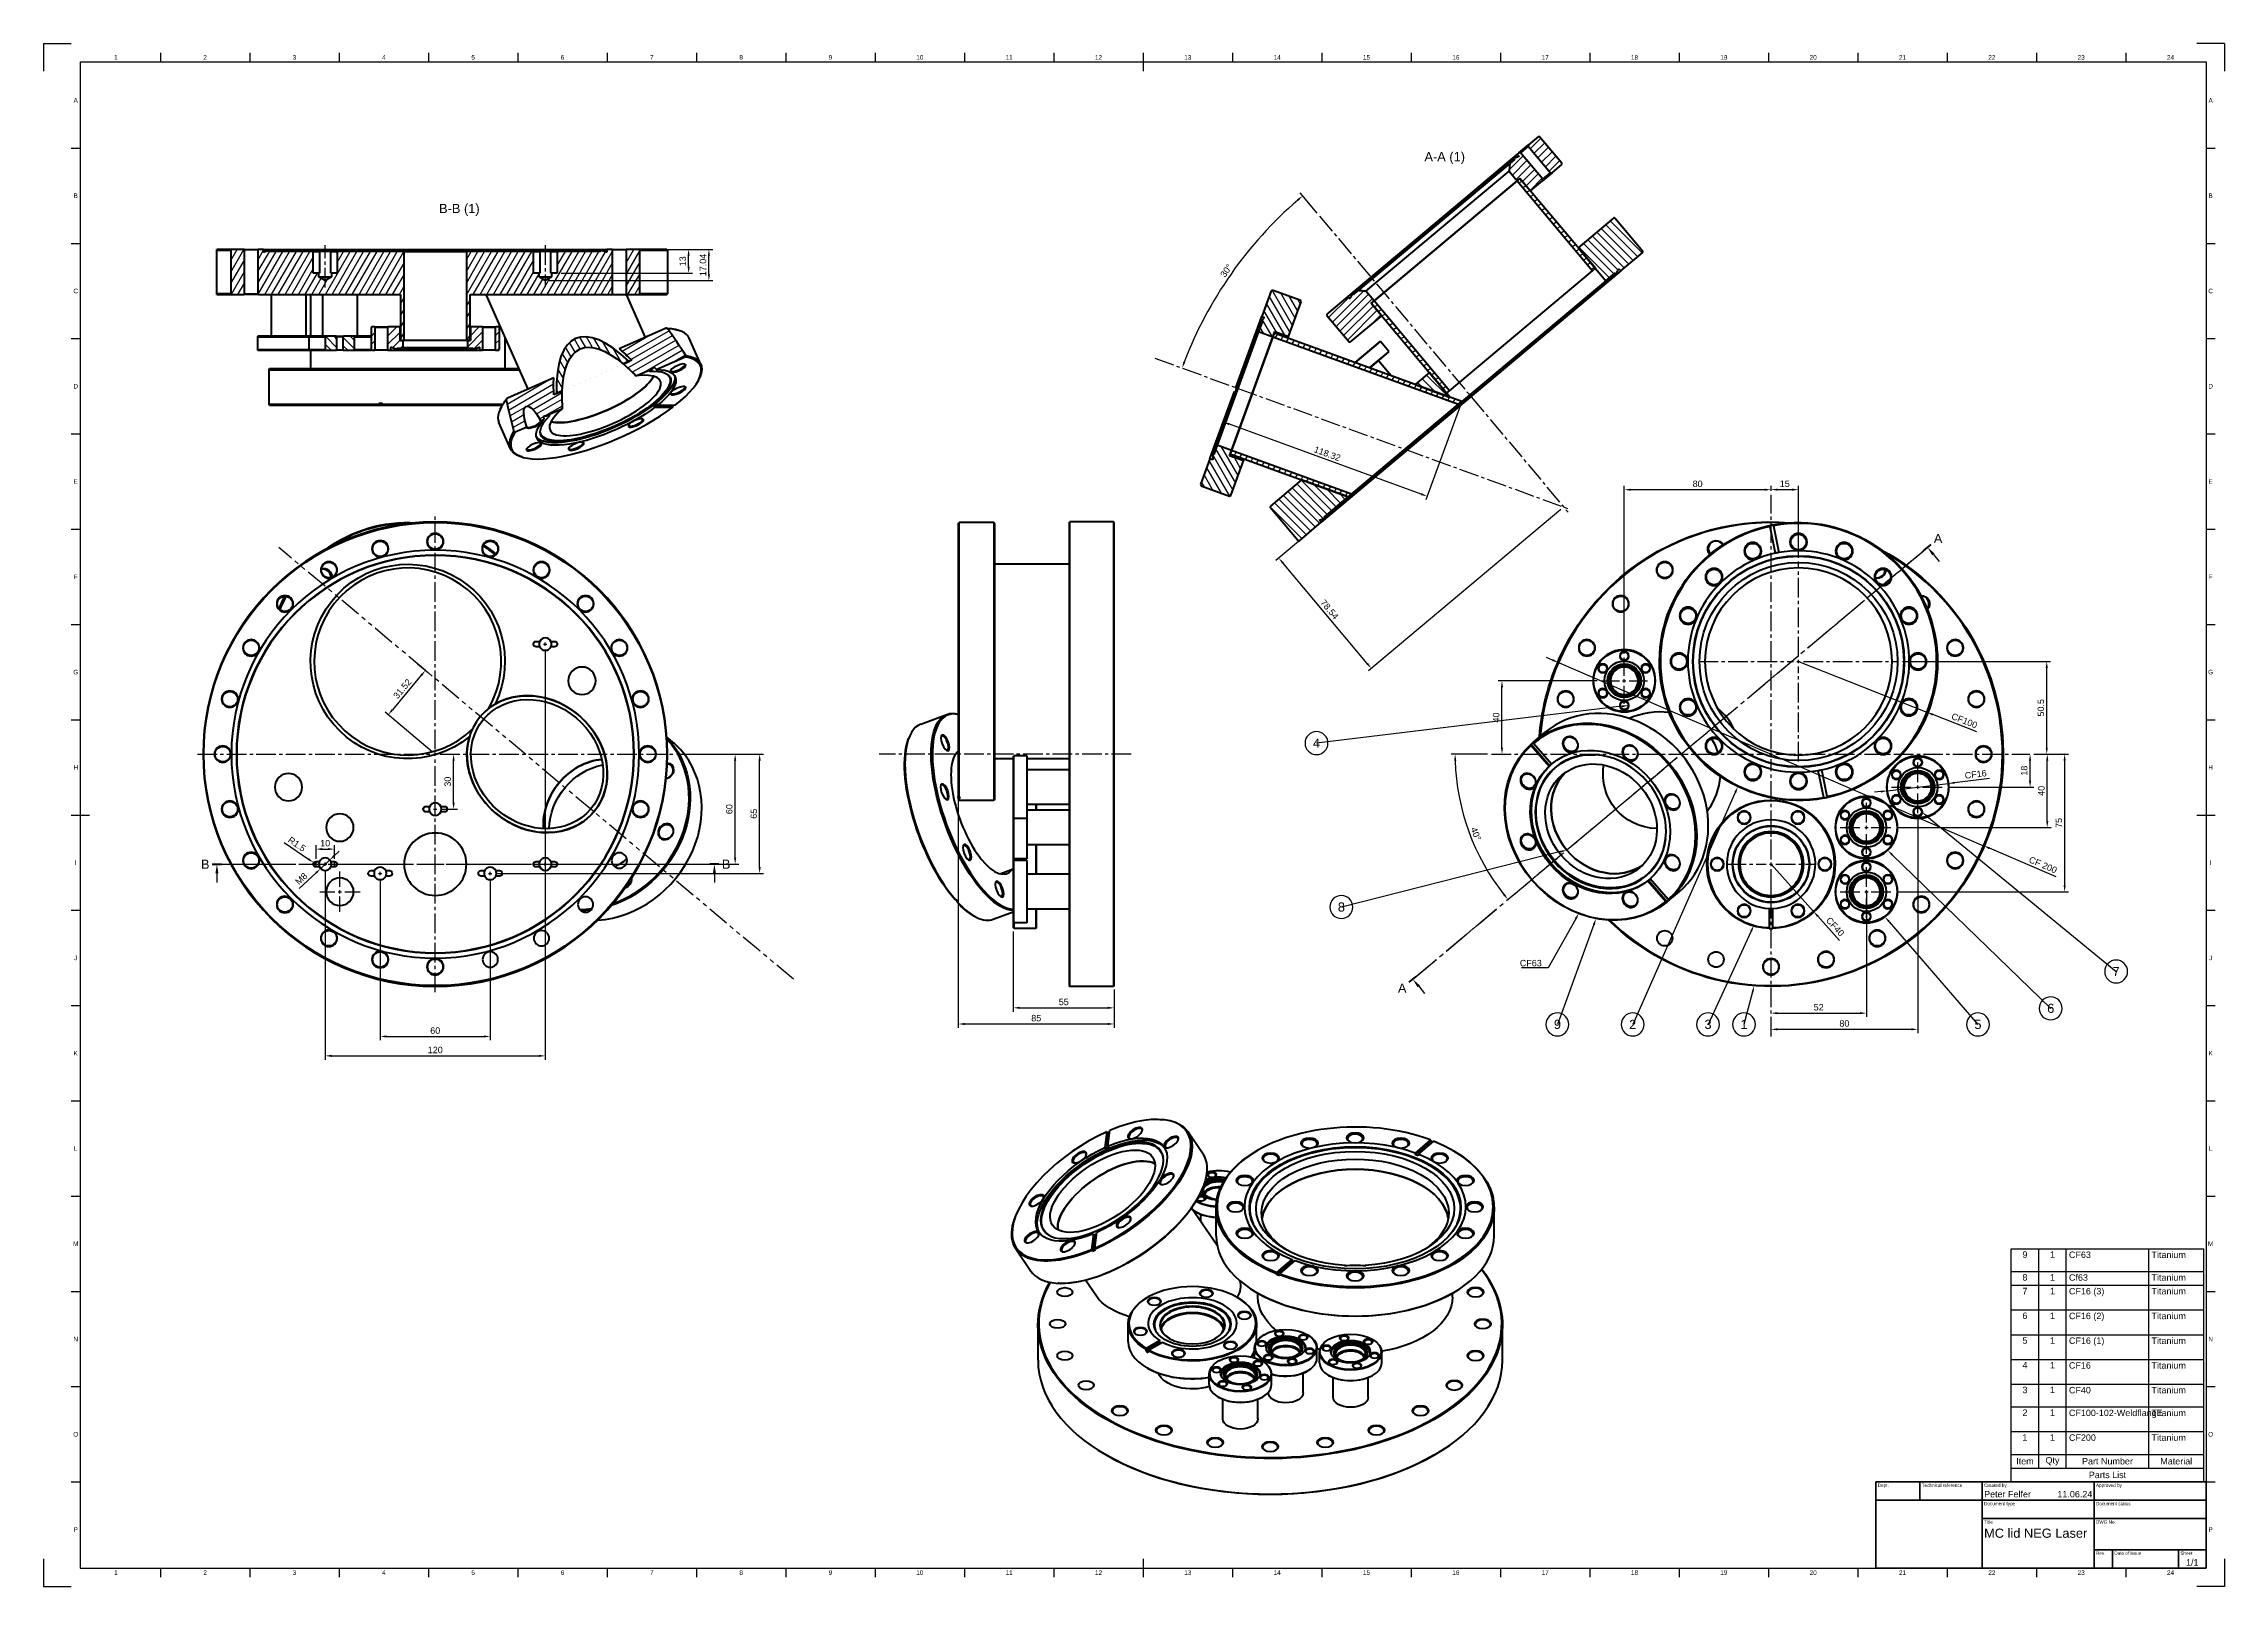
# Model space of a CAD drawing. Header units: millimetres. Extents: x 0 to 1189, y 0 to 841.
import ezdxf
from ezdxf import colors
from ezdxf.entities.mleader import LeaderData, LeaderLine
from ezdxf.enums import TextEntityAlignment as Align
from ezdxf.math import Vec2, Vec3

# ---------------------------------------------------------------- set-up
doc = ezdxf.new("R2010")
doc.units = ezdxf.units.MM
doc.header["$LTSCALE"] = 0.75
doc.linetypes.add('CENTER2', pattern=[28.575, 19.05, -3.175, 3.175, -3.175])
doc.linetypes.add('PHANTOM2', pattern=[31.75, 15.875, -3.175, 3.175, -3.175, 3.175, -3.175])
for name, color, linetype, lineweight in [('Balloons', 7, 'Continuous', 25), ('BORDER', 7, 'Continuous', 25), ('FD_Dimensions', 7, 'Continuous', 25), ('Hatching', 7, 'Continuous', 25), ('Leaders', 7, 'Continuous', 25), ('Parts Lists', 7, 'Continuous', 25), ('Reference', 7, 'PHANTOM2', 25), ('Section Lines', 7, 'CENTER2', 25), ('Smart Centers', 7, 'CENTER2', 25), ('TITLEBLOCK', 7, 'Continuous', 35), ('View Labels', 7, 'Continuous', 25), ('Visible', 7, 'Continuous', 50)]:
    doc.layers.add(name, color=color, linetype=linetype, lineweight=lineweight)
doc.styles.add('FusionTitle', font='arial.ttf')
doc.styles.get("Standard").update_dxf_attribs({"font": 'arial.ttf'})
doc.dimstyles.new('Dim-ISO-25', dxfattribs={"dimtxt": 3.5, "dimasz": 3.5, "dimexe": 2.1, "dimexo": 2.1, "dimgap": 1.4, "dimtad": 1, "dimzin": 12, "dimdsep": 46, "dimtxsty": 'Standard', "dimcen": 0, "dimazin": 3, "dimtp": 0.1, "dimtm": 0.1, "dimtfac": 0.714286, "dimtmove": 0, "dimatfit": 3, "dimfxl": 1, "dimtzin": 12, "dimarcsym": 0})

msp = doc.modelspace()

# ---------------------------------------------------------------- texts
at = {"layer": 'Section Lines', "char_height": 5, "attachment_point": 5}
for s, insert in [('A', (1032.9, 571.249)), ('B', (88.096, 393.67)), ('B', (372.113, 393.67)), ('A', (740.733, 326.092))]:
    msp.add_mtext(s, dxfattribs=dict(at, insert=insert))
at = {"layer": 'View Labels', "char_height": 5, "attachment_point": 8}
for s, insert, width in [('A-A (1)', (763.911, 775.383), 24.3895), ('B-B (1)', (226.677, 747.097), 23.85743)]:
    msp.add_mtext(s, dxfattribs=dict(at, insert=insert, width=width))

# ---------------------------------------------------------------- blocks, each defined once
blk = doc.blocks.new('ISO_TITLEBLOCK')
at = {"layer": 'TITLEBLOCK'}
for p, q in [((0, 47), (-180, 47)), ((-180, 47), (-180, 0)), ((-180, 37), (0, 37)), ((-156, 37), (-156, 47)), ((-122, 0), (-122, 47)), ((-61, 0), (-61, 47)), ((0, 0), (0, 47)), ((-122, 27), (0, 27)), ((-180, 0), (0, 0)), ((-61, 10), (0, 10)), ((-51, 0), (-51, 10)), ((-15, 0), (-15, 10))]:
    blk.add_line(p, q, dxfattribs=at)
at = {"layer": 'TITLEBLOCK', "style": 'FusionTitle'}
for s, p in [('Dept.', (-179, 46)), ('Technical reference', (-155, 46)), ('Created by', (-121, 46)), ('Document type', (-121, 36)), ('Approved by', (-60, 46)), ('Document status', (-60, 36)), ('Title', (-121, 26)), ('DWG No.', (-60, 26)), ('Rev.', (-60, 9)), ('Date of issue', (-50, 9)), ('Sheet', (-14, 9))]:
    blk.add_text(s, height=1.8, dxfattribs=at).set_placement(p, align=Align.TOP_LEFT)
for tag, height, p in [('DEPT', 3.5, (-179, 42)), ('TECHNICAL_REFERENCE', 3.5, (-155, 42)), ('CREATED_BY', 3.5, (-121, 42)), ('APPROVED_BY', 3.5, (-60, 42)), ('DOCUMENT_TYPE', 3.5, (-121, 32)), ('DOCUMENT_STATUS', 3.5, (-60, 32)), ('TITLE_1', 5, (-121, 21.5)), ('TITLE_2', 5, (-121, 14)), ('TITLE_3', 5, (-121, 6.5)), ('DATE_OF_ISSUE', 3.5, (-50, 5))]:
    blk.add_attdef(tag, text='', height=height, dxfattribs=at).set_placement(p, align=Align.TOP_LEFT)
for tag, p in [('CREATED_DATE', (-62, 42)), ('APPROVED_DATE', (-0.99, 42))]:
    blk.add_attdef(tag, text='', height=3.5, dxfattribs=at).set_placement(p, align=Align.TOP_RIGHT)
for tag, height, p in [('DRAWING_NUMBER', 5, (-30.5, 19.75)), ('REV', 3.5, (-56, 4.85)), ('SHEET', 3.5, (-7.5, 4.85))]:
    blk.add_attdef(tag, text='', height=height, dxfattribs=at).set_placement(p, align=Align.TOP_CENTER)
blk = doc.blocks.new('*U8')
at = {"layer": 'Smart Centers', "color": 0, "ltscale": 0.75, "transparency": 16777216}
for p, q in [((0, 2.678906), (0, 54.5)), ((-54.5, 0), (-2.678906, 0)), ((2.678906, 0), (54.5, 0)), ((0, -54.5), (0, -2.678906))]:
    blk.add_line(p, q, dxfattribs=at)
at = {"layer": 'Smart Centers', "color": 0, "linetype": 'Continuous', "ltscale": 0.75, "transparency": 16777216}
for p, q in [((-0.892969, 0), (0.892969, 0)), ((0, -0.892969), (0, 0.892969))]:
    blk.add_line(p, q, dxfattribs=at)
blk = doc.blocks.new('*U9')
at = {"layer": 'Smart Centers', "color": 0, "ltscale": 0.75, "transparency": 16777216}
for p, q in [((0, 2.678906), (0, 14.25)), ((-14.25, 0), (-2.678906, 0)), ((2.678906, 0), (14.25, 0)), ((0, -14.25), (0, -2.678906))]:
    blk.add_line(p, q, dxfattribs=at)
at = {"layer": 'Smart Centers', "color": 0, "linetype": 'Continuous', "ltscale": 0.75, "transparency": 16777216}
for p, q in [((-0.892969, 0), (0.892969, 0)), ((0, -0.892969), (0, 0.892969))]:
    blk.add_line(p, q, dxfattribs=at)
blk = doc.blocks.new('*U10')
at = {"layer": 'Smart Centers', "color": 0, "ltscale": 0.75, "transparency": 16777216}
for p, q in [((0, 2.678906), (0, 14.25)), ((-14.25, 0), (-2.678906, 0)), ((2.678906, 0), (14.25, 0)), ((0, -14.25), (0, -2.678906))]:
    blk.add_line(p, q, dxfattribs=at)
at = {"layer": 'Smart Centers', "color": 0, "linetype": 'Continuous', "ltscale": 0.75, "transparency": 16777216}
for p, q in [((-0.892969, 0), (0.892969, 0)), ((0, -0.892969), (0, 0.892969))]:
    blk.add_line(p, q, dxfattribs=at)
blk = doc.blocks.new('*U11')
at = {"layer": 'Smart Centers', "color": 0, "ltscale": 0.75, "transparency": 16777216}
for p, q in [((0, 2.678906), (0, 14.25)), ((-14.25, 0), (-2.678906, 0)), ((2.678906, 0), (14.25, 0)), ((0, -14.25), (0, -2.678906))]:
    blk.add_line(p, q, dxfattribs=at)
at = {"layer": 'Smart Centers', "color": 0, "linetype": 'Continuous', "ltscale": 0.75, "transparency": 16777216}
for p, q in [((-0.892969, 0), (0.892969, 0)), ((0, -0.892969), (0, 0.892969))]:
    blk.add_line(p, q, dxfattribs=at)
blk = doc.blocks.new('*U12')
at = {"layer": 'Smart Centers', "color": 0, "ltscale": 0.75, "transparency": 16777216}
for p, q in [((0, 2.678906), (0, 24.231618)), ((-24.231618, 0), (-2.678906, 0)), ((2.678906, 0), (24.231618, 0)), ((0, -24.231618), (0, -2.678906))]:
    blk.add_line(p, q, dxfattribs=at)
at = {"layer": 'Smart Centers', "color": 0, "linetype": 'Continuous', "ltscale": 0.75, "transparency": 16777216}
for p, q in [((-0.892969, 0), (0.892969, 0)), ((0, -0.892969), (0, 0.892969))]:
    blk.add_line(p, q, dxfattribs=at)
blk = doc.blocks.new('*U13')
at = {"layer": 'Smart Centers', "color": 0, "ltscale": 0.75, "transparency": 16777216}
for p, q in [((0, 2.678906), (0, 12.65)), ((-12.65, 0), (-2.678906, 0)), ((2.678906, 0), (12.65, 0)), ((0, -12.65), (0, -2.678906))]:
    blk.add_line(p, q, dxfattribs=at)
at = {"layer": 'Smart Centers', "color": 0, "linetype": 'Continuous', "ltscale": 0.75, "transparency": 16777216}
for p, q in [((-0.892969, 0), (0.892969, 0)), ((0, -0.892969), (0, 0.892969))]:
    blk.add_line(p, q, dxfattribs=at)
blk = doc.blocks.new('*D74')
at = {"layer": 'Defpoints', "color": 0, "transparency": 16777216}
for p in [(825.910012, 503.590822), (1057.72352, 403.74966)]:
    blk.add_point(p, dxfattribs=at)
at = {"layer": 'FD_Dimensions', "color": 0, "lineweight": -2, "transparency": 16777216}
for p, q in [((822.695482, 504.975307), (819.480953, 506.359792)), ((825.910012, 503.590822), (1057.72352, 403.74966)), ((1097.251644, 386.725053), (1060.938049, 402.365175))]:
    blk.add_line(p, q, dxfattribs=at)
at = {"layer": 'FD_Dimensions', "color": 0, "transparency": 16777216}
for points in [[(822.92623, 505.511062), (822.464735, 504.439552), (825.910012, 503.590822)], [(1061.168797, 402.90093), (1060.707302, 401.82942), (1057.72352, 403.74966)]]:
    blk.add_solid(points, dxfattribs=at)
at = {"layer": 'FD_Dimensions', "color": 0, "transparency": 16777216, "insert": (1090.091593, 393.303585), "char_height": 3.5, "attachment_point": 5, "rotation": 336.698656128}
blk.add_mtext('CF 200', dxfattribs=at)
blk = doc.blocks.new('*D75')
at = {"layer": 'Defpoints', "color": 0, "transparency": 16777216}
for p in [(1005.23352, 433.695364), (1038.399157, 437.645118)]:
    blk.add_point(p, dxfattribs=at)
at = {"layer": 'FD_Dimensions', "color": 0, "lineweight": -2, "transparency": 16777216}
for p, q in [((1060.861641, 440.320215), (1041.874597, 438.059014)), ((1001.758079, 433.281468), (998.282638, 432.867571)), ((1005.23352, 433.695364), (1038.399157, 437.645118))]:
    blk.add_line(p, q, dxfattribs=at)
at = {"layer": 'FD_Dimensions', "color": 0, "transparency": 16777216}
for points in [[(1001.689096, 433.860708), (1001.827062, 432.702227), (1005.23352, 433.695364)], [(1041.805615, 438.638255), (1041.94358, 437.479774), (1038.399157, 437.645118)]]:
    blk.add_solid(points, dxfattribs=at)
at = {"layer": 'FD_Dimensions', "color": 0, "transparency": 16777216, "insert": (1053.388004, 442.662534), "char_height": 3.5, "attachment_point": 5, "rotation": 6.791463012}
blk.add_mtext('CF16', dxfattribs=at)
blk = doc.blocks.new('*D76')
at = {"layer": 'Defpoints', "color": 0, "transparency": 16777216}
for p in [(956.816338, 504.170241), (1026.849283, 476.502993)]:
    blk.add_point(p, dxfattribs=at)
at = {"layer": 'FD_Dimensions', "color": 0, "lineweight": -2, "transparency": 16777216}
for p, q in [((956.816338, 504.170241), (1026.849283, 476.502993)), ((1053.986472, 465.782162), (1030.104467, 475.216999))]:
    blk.add_line(p, q, dxfattribs=at)
at = {"layer": 'FD_Dimensions', "color": 0, "transparency": 16777216}
blk.add_solid([(1030.318799, 475.759529), (1029.890134, 474.674468), (1026.849283, 476.502993)], dxfattribs=at)
at = {"layer": 'FD_Dimensions', "color": 0, "transparency": 16777216, "insert": (1047.261208, 471.890129), "char_height": 3.5, "attachment_point": 5, "rotation": 338.442971372}
blk.add_mtext('CF100', dxfattribs=at)
blk = doc.blocks.new('*D77')
at = {"layer": 'Defpoints', "color": 0, "transparency": 16777216}
for p in [(941.816338, 393.670241), (964.973034, 367.961732)]:
    blk.add_point(p, dxfattribs=at)
at = {"layer": 'FD_Dimensions', "color": 0, "lineweight": -2, "transparency": 16777216}
for p, q in [((941.816338, 393.670241), (964.973034, 367.961732)), ((979.214304, 352.151107), (967.315474, 365.36116))]:
    blk.add_line(p, q, dxfattribs=at)
at = {"layer": 'FD_Dimensions', "color": 0, "transparency": 16777216}
blk.add_solid([(967.748903, 365.751567), (966.882046, 364.970753), (964.973034, 367.961732)], dxfattribs=at)
at = {"layer": 'FD_Dimensions', "color": 0, "transparency": 16777216, "insert": (976.820972, 359.60399), "char_height": 3.5, "attachment_point": 5, "rotation": 312.010678277}
blk.add_mtext('CF40', dxfattribs=at)
blk = doc.blocks.new('*U18')
at = {"layer": 'Smart Centers', "color": 0, "ltscale": 0.75, "transparency": 16777216}
for p, q in [((0, 2.678906), (0, 141.431674)), ((-152.391629, 0), (-2.678906, 0)), ((2.678906, 0), (141.168196, 0)), ((0, -153.952425), (0, -2.678906))]:
    blk.add_line(p, q, dxfattribs=at)
at = {"layer": 'Smart Centers', "color": 0, "linetype": 'Continuous', "ltscale": 0.75, "transparency": 16777216}
for p, q in [((-0.892969, 0), (0.892969, 0)), ((0, -0.892969), (0, 0.892969))]:
    blk.add_line(p, q, dxfattribs=at)
blk = doc.blocks.new('*D78')
at = {"layer": 'Defpoints', "color": 0, "transparency": 16777216}
for p in [(1011.316338, 504.170241), (1092.141364, 504.170241), (1082.984962, 453.670241)]:
    blk.add_point(p, dxfattribs=at)
at = {"layer": 'FD_Dimensions', "color": 0, "lineweight": -2, "transparency": 16777216}
for p, q in [((1013.416338, 504.170241), (1094.241364, 504.170241)), ((1092.141364, 457.170241), (1092.141364, 500.670241)), ((1085.084962, 453.670241), (1094.241364, 453.670241))]:
    blk.add_line(p, q, dxfattribs=at)
at = {"layer": 'FD_Dimensions', "color": 0, "transparency": 16777216}
for points in [[(1091.558031, 500.670241), (1092.724697, 500.670241), (1092.141364, 504.170241)], [(1091.558031, 457.170241), (1092.724697, 457.170241), (1092.141364, 453.670241)]]:
    blk.add_solid(points, dxfattribs=at)
at = {"layer": 'FD_Dimensions', "color": 0, "transparency": 16777216, "insert": (1088.954359, 478.920241), "char_height": 3.5, "attachment_point": 5, "rotation": 90}
blk.add_mtext('50.5', dxfattribs=at)
blk = doc.blocks.new('*D79')
at = {"layer": 'Defpoints', "color": 0, "transparency": 16777216}
for p in [(941.816766, 595.101915), (956.816338, 597.875476), (956.816338, 558.670241)]:
    blk.add_point(p, dxfattribs=at)
at = {"layer": 'FD_Dimensions', "color": 0, "lineweight": -2, "transparency": 16777216}
for p, q in [((941.816766, 597.201915), (941.816766, 599.975476)), ((945.316766, 597.875476), (953.316338, 597.875476)), ((956.816338, 560.770241), (956.816338, 599.975476))]:
    blk.add_line(p, q, dxfattribs=at)
at = {"layer": 'FD_Dimensions', "color": 0, "transparency": 16777216}
for points in [[(945.316766, 598.458809), (945.316766, 597.292142), (941.816766, 597.875476)], [(953.316338, 598.458809), (953.316338, 597.292142), (956.816338, 597.875476)]]:
    blk.add_solid(points, dxfattribs=at)
at = {"layer": 'FD_Dimensions', "color": 0, "transparency": 16777216, "insert": (949.316552, 601.062481), "char_height": 3.5, "attachment_point": 5}
blk.add_mtext('15', dxfattribs=at)
blk = doc.blocks.new('*D80')
at = {"layer": 'Defpoints', "color": 0, "transparency": 16777216}
for p in [(1082.984962, 453.670241), (1083.056632, 453.670241), (1036.066338, 435.670241)]:
    blk.add_point(p, dxfattribs=at)
at = {"layer": 'FD_Dimensions', "color": 0, "lineweight": -2, "transparency": 16777216}
for p, q in [((1085.084962, 453.670241), (1085.156632, 453.670241)), ((1083.056632, 439.170241), (1083.056632, 450.170241)), ((1038.166338, 435.670241), (1085.156632, 435.670241))]:
    blk.add_line(p, q, dxfattribs=at)
at = {"layer": 'FD_Dimensions', "color": 0, "transparency": 16777216}
for points in [[(1082.473299, 450.170241), (1083.639965, 450.170241), (1083.056632, 453.670241)], [(1082.473299, 439.170241), (1083.639965, 439.170241), (1083.056632, 435.670241)]]:
    blk.add_solid(points, dxfattribs=at)
at = {"layer": 'FD_Dimensions', "color": 0, "transparency": 16777216, "insert": (1079.869626, 444.670241), "char_height": 3.5, "attachment_point": 5, "rotation": 90}
blk.add_mtext('18', dxfattribs=at)
blk = doc.blocks.new('*D81')
at = {"layer": 'Defpoints', "color": 0, "transparency": 16777216}
for p in [(1082.984962, 453.670241), (1092.413871, 453.670241), (1008.066338, 413.670241)]:
    blk.add_point(p, dxfattribs=at)
at = {"layer": 'FD_Dimensions', "color": 0, "lineweight": -2, "transparency": 16777216}
for p, q in [((1085.084962, 453.670241), (1094.513871, 453.670241)), ((1092.413871, 417.170241), (1092.413871, 450.170241)), ((1010.166338, 413.670241), (1094.513871, 413.670241))]:
    blk.add_line(p, q, dxfattribs=at)
at = {"layer": 'FD_Dimensions', "color": 0, "transparency": 16777216}
for points in [[(1091.830537, 450.170241), (1092.997204, 450.170241), (1092.413871, 453.670241)], [(1091.830537, 417.170241), (1092.997204, 417.170241), (1092.413871, 413.670241)]]:
    blk.add_solid(points, dxfattribs=at)
at = {"layer": 'FD_Dimensions', "color": 0, "transparency": 16777216, "insert": (1089.226865, 433.670241), "char_height": 3.5, "attachment_point": 5, "rotation": 90}
blk.add_mtext('40', dxfattribs=at)
blk = doc.blocks.new('*D82')
at = {"layer": 'Defpoints', "color": 0, "transparency": 16777216}
for p in [(1082.984962, 453.670241), (1008.066338, 378.670241), (1101.90458, 378.670241)]:
    blk.add_point(p, dxfattribs=at)
at = {"layer": 'FD_Dimensions', "color": 0, "lineweight": -2, "transparency": 16777216}
for p, q in [((1085.084962, 453.670241), (1104.00458, 453.670241)), ((1101.90458, 450.170241), (1101.90458, 382.170241)), ((1010.166338, 378.670241), (1104.00458, 378.670241))]:
    blk.add_line(p, q, dxfattribs=at)
at = {"layer": 'FD_Dimensions', "color": 0, "transparency": 16777216}
for points in [[(1101.321247, 450.170241), (1102.487914, 450.170241), (1101.90458, 453.670241)], [(1101.321247, 382.170241), (1102.487914, 382.170241), (1101.90458, 378.670241)]]:
    blk.add_solid(points, dxfattribs=at)
at = {"layer": 'FD_Dimensions', "color": 0, "transparency": 16777216, "insert": (1098.724737, 416.170241), "char_height": 3.5, "attachment_point": 5, "rotation": 90}
blk.add_mtext('75', dxfattribs=at)
blk = doc.blocks.new('*D83')
at = {"layer": 'Defpoints', "color": 0, "transparency": 16777216}
for p in [(993.816338, 381.349147), (941.816766, 312.48554), (993.816338, 312.48554)]:
    blk.add_point(p, dxfattribs=at)
at = {"layer": 'FD_Dimensions', "color": 0, "lineweight": -2, "transparency": 16777216}
for p, q in [((993.816338, 379.249147), (993.816338, 310.38554)), ((945.316766, 312.48554), (990.316338, 312.48554))]:
    blk.add_line(p, q, dxfattribs=at)
at = {"layer": 'FD_Dimensions', "color": 0, "transparency": 16777216}
for points in [[(945.316766, 313.068874), (945.316766, 311.902207), (941.816766, 312.48554)], [(990.316338, 313.068874), (990.316338, 311.902207), (993.816338, 312.48554)]]:
    blk.add_solid(points, dxfattribs=at)
at = {"layer": 'FD_Dimensions', "color": 0, "transparency": 16777216, "insert": (967.816552, 315.672546), "char_height": 3.5, "attachment_point": 5}
blk.add_mtext('52', dxfattribs=at)
blk = doc.blocks.new('*D84')
at = {"layer": 'Defpoints', "color": 0, "transparency": 16777216}
for p in [(1021.816338, 421.420241), (941.816766, 303.661606), (1021.816338, 303.661606)]:
    blk.add_point(p, dxfattribs=at)
at = {"layer": 'FD_Dimensions', "color": 0, "lineweight": -2, "transparency": 16777216}
for p, q in [((1021.816338, 419.320241), (1021.816338, 301.561606)), ((945.316766, 303.661606), (1018.316338, 303.661606))]:
    blk.add_line(p, q, dxfattribs=at)
at = {"layer": 'FD_Dimensions', "color": 0, "transparency": 16777216}
for points in [[(945.316766, 304.24494), (945.316766, 303.078273), (941.816766, 303.661606)], [(1018.316338, 304.24494), (1018.316338, 303.078273), (1021.816338, 303.661606)]]:
    blk.add_solid(points, dxfattribs=at)
at = {"layer": 'FD_Dimensions', "color": 0, "transparency": 16777216, "insert": (981.816552, 306.848612), "char_height": 3.5, "attachment_point": 5}
blk.add_mtext('80', dxfattribs=at)
blk = doc.blocks.new('*D85')
at = {"layer": 'Defpoints', "color": 0, "transparency": 16777216}
for p in [(795.127162, 493.670241), (849.166338, 493.670241), (795.127162, 453.670241)]:
    blk.add_point(p, dxfattribs=at)
at = {"layer": 'FD_Dimensions', "color": 0, "lineweight": -2, "transparency": 16777216}
for p, q in [((847.066338, 493.670241), (793.027162, 493.670241)), ((795.127162, 457.170241), (795.127162, 490.170241))]:
    blk.add_line(p, q, dxfattribs=at)
at = {"layer": 'FD_Dimensions', "color": 0, "transparency": 16777216}
for points in [[(794.543829, 490.170241), (795.710495, 490.170241), (795.127162, 493.670241)], [(794.543829, 457.170241), (795.710495, 457.170241), (795.127162, 453.670241)]]:
    blk.add_solid(points, dxfattribs=at)
at = {"layer": 'FD_Dimensions', "color": 0, "transparency": 16777216, "insert": (791.940156, 473.670241), "char_height": 3.5, "attachment_point": 5, "rotation": 90}
blk.add_mtext('40', dxfattribs=at)
blk = doc.blocks.new('*D86')
at = {"layer": 'Defpoints', "color": 0, "transparency": 16777216}
for p in [(861.816338, 597.817401), (941.816766, 595.101915), (861.816338, 506.320241)]:
    blk.add_point(p, dxfattribs=at)
at = {"layer": 'FD_Dimensions', "color": 0, "lineweight": -2, "transparency": 16777216}
for p, q in [((861.816338, 508.420241), (861.816338, 599.917401)), ((938.316766, 597.817401), (865.316338, 597.817401)), ((941.816766, 597.201915), (941.816766, 599.917401))]:
    blk.add_line(p, q, dxfattribs=at)
at = {"layer": 'FD_Dimensions', "color": 0, "transparency": 16777216}
for points in [[(865.316338, 598.400735), (865.316338, 597.234068), (861.816338, 597.817401)], [(938.316766, 598.400735), (938.316766, 597.234068), (941.816766, 597.817401)]]:
    blk.add_solid(points, dxfattribs=at)
at = {"layer": 'FD_Dimensions', "color": 0, "transparency": 16777216, "insert": (901.816552, 601.004407), "char_height": 3.5, "attachment_point": 5}
blk.add_mtext('80', dxfattribs=at)
blk = doc.blocks.new('*D87')
at = {"layer": 'Defpoints', "color": 0, "transparency": 16777216}
for p in [(1027.117957, 566.397277), (789.425137, 453.670241), (939.13786, 453.670241), (772.89666, 425.258527), (746.51472, 330.943205)]:
    blk.add_point(p, dxfattribs=at)
at = {"layer": 'FD_Dimensions', "color": 0, "lineweight": -2, "transparency": 16777216}
blk.add_line((787.325137, 453.670241), (767.475807, 453.670241), dxfattribs=at)
blk.add_arc((892.775106, 453.670241), 123.199299, 181.627785, 218.372215, dxfattribs=at)
at = {"layer": 'FD_Dimensions', "color": 0, "transparency": 16777216}
for points in [[(769.042249, 450.162308), (770.208798, 450.17888), (769.575807, 453.670241)], [(796.639663, 377.560674), (795.735383, 376.823526), (798.398968, 374.479258)]]:
    blk.add_solid(points, dxfattribs=at)
at = {"layer": 'FD_Dimensions', "color": 0, "transparency": 16777216, "insert": (780.917536, 410.186515), "char_height": 3.5, "attachment_point": 5, "rotation": 291.243174883}
blk.add_mtext('40°', dxfattribs=at)
blk = doc.blocks.new('*U29')
at = {"layer": 'Smart Centers', "color": 0, "ltscale": 0.75, "transparency": 16777216}
blk.add_line((-74.680236, 89.00044), (60.772016, -72.425268), dxfattribs=at)
blk = doc.blocks.new('*U30')
at = {"layer": 'Smart Centers', "color": 0, "ltscale": 0.75, "transparency": 16777216}
blk.add_line((-94.70458, 34.469648), (131.173552, -47.743269), dxfattribs=at)
blk = doc.blocks.new('*D88')
at = {"layer": 'Defpoints', "color": 0, "transparency": 16777216}
for p in [(859.943386, 717.10225), (828.760057, 588.405979), (673.4106, 560.582658)]:
    blk.add_point(p, dxfattribs=at)
at = {"layer": 'FD_Dimensions', "color": 0, "lineweight": -2, "transparency": 16777216}
for p, q in [((858.334693, 715.752396), (671.801907, 559.232804)), ((827.151364, 587.056125), (722.288249, 499.065524)), ((721.647186, 503.096534), (675.660357, 557.901503))]:
    blk.add_line(p, q, dxfattribs=at)
at = {"layer": 'FD_Dimensions', "color": 0, "transparency": 16777216}
for points in [[(676.107216, 558.276462), (675.213498, 557.526543), (673.4106, 560.582658)], [(722.094045, 503.471493), (721.200327, 502.721574), (723.896943, 500.415378)]]:
    blk.add_solid(points, dxfattribs=at)
at = {"layer": 'FD_Dimensions', "color": 0, "transparency": 16777216, "insert": (701.095159, 532.547586), "char_height": 3.5, "attachment_point": 5, "rotation": 310.000033451}
blk.add_mtext('78.54', dxfattribs=at)
blk = doc.blocks.new('*D89')
at = {"layer": 'Defpoints', "color": 0, "transparency": 16777216}
for p in [(695.687191, 746.996046), (659.154687, 730.721783), (605.894334, 669.522469), (831.139444, 585.570337), (831.772466, 587.309552)]:
    blk.add_point(p, dxfattribs=at)
at = {"layer": 'FD_Dimensions', "color": 0, "lineweight": -2, "transparency": 16777216}
blk.add_line((694.337337, 748.604739), (685.0944, 759.620043), dxfattribs=at)
blk.add_arc((828.760057, 588.405979), 221.404087, 130.905753, 159.094247, dxfattribs=at)
at = {"layer": 'FD_Dimensions', "color": 0, "transparency": 16777216}
for points in [[(683.402484, 756.184353), (684.159444, 755.29659), (686.444254, 758.01135)], [(622.47786, 667.206158), (621.38474, 667.613835), (620.708271, 664.130637)]]:
    blk.add_solid(points, dxfattribs=at)
at = {"layer": 'FD_Dimensions', "color": 0, "transparency": 16777216, "insert": (644.784827, 717.226823), "char_height": 3.5, "attachment_point": 5, "rotation": 55.000019024}
blk.add_mtext('30°', dxfattribs=at)
blk = doc.blocks.new('*U33')
at = {"layer": 'Smart Centers', "color": 0, "ltscale": 0.75, "transparency": 16777216}
blk.add_line((21.599217, 0), (-115.801763, 0), dxfattribs=at)
blk = doc.blocks.new('*D90')
at = {"layer": 'Defpoints', "color": 0, "transparency": 16777216}
for p in [(528.705465, 359.084695), (583.705465, 327.470241), (583.705465, 315.374921)]:
    blk.add_point(p, dxfattribs=at)
at = {"layer": 'FD_Dimensions', "color": 0, "lineweight": -2, "transparency": 16777216}
for p, q in [((528.705465, 356.984695), (528.705465, 313.274921)), ((583.705465, 325.370241), (583.705465, 313.274921)), ((532.205465, 315.374921), (580.205465, 315.374921))]:
    blk.add_line(p, q, dxfattribs=at)
at = {"layer": 'FD_Dimensions', "color": 0, "transparency": 16777216}
for points in [[(532.205465, 315.958254), (532.205465, 314.791587), (528.705465, 315.374921)], [(580.205465, 315.958254), (580.205465, 314.791587), (583.705465, 315.374921)]]:
    blk.add_solid(points, dxfattribs=at)
at = {"layer": 'FD_Dimensions', "color": 0, "transparency": 16777216, "insert": (556.205465, 318.554764), "char_height": 3.5, "attachment_point": 5}
blk.add_mtext('55', dxfattribs=at)
blk = doc.blocks.new('*D91')
at = {"layer": 'Defpoints', "color": 0, "transparency": 16777216}
for p in [(498.705465, 430.518712), (583.705465, 327.470241), (583.705465, 306.579564)]:
    blk.add_point(p, dxfattribs=at)
at = {"layer": 'FD_Dimensions', "color": 0, "lineweight": -2, "transparency": 16777216}
for p, q in [((498.705465, 428.418712), (498.705465, 304.479564)), ((583.705465, 325.370241), (583.705465, 304.479564)), ((502.205465, 306.579564), (580.205465, 306.579564))]:
    blk.add_line(p, q, dxfattribs=at)
at = {"layer": 'FD_Dimensions', "color": 0, "transparency": 16777216}
for points in [[(502.205465, 307.162897), (502.205465, 305.99623), (498.705465, 306.579564)], [(580.205465, 307.162897), (580.205465, 305.99623), (583.705465, 306.579564)]]:
    blk.add_solid(points, dxfattribs=at)
at = {"layer": 'FD_Dimensions', "color": 0, "transparency": 16777216, "insert": (541.205465, 309.766569), "char_height": 3.5, "attachment_point": 5}
blk.add_mtext('85', dxfattribs=at)
blk = doc.blocks.new('ISO_A0_SHEET')
at = {"layer": 'BORDER'}
for p, q in [((63.708337, 836), (63.708337, 831)), ((112.41667, 836), (112.41667, 831)), ((161.125003, 836), (161.125003, 831)), ((209.833336, 836), (209.833336, 831)), ((258.541669, 836), (258.541669, 831)), ((307.250002, 836), (307.250002, 831)), ((355.958335, 836), (355.958335, 831)), ((404.666668, 836), (404.666668, 831)), ((453.375001, 836), (453.375001, 831)), ((502.083334, 836), (502.083334, 831)), ((550.791667, 836), (550.791667, 831)), ((599.5, 836), (599.5, 826)), ((648.208333, 836), (648.208333, 831)), ((696.916666, 836), (696.916666, 831)), ((745.624999, 836), (745.624999, 831)), ((794.333332, 836), (794.333332, 831)), ((843.041665, 836), (843.041665, 831)), ((891.749998, 836), (891.749998, 831)), ((940.458331, 836), (940.458331, 831)), ((989.166664, 836), (989.166664, 831)), ((1037.874997, 836), (1037.874997, 831)), ((1086.58333, 836), (1086.58333, 831)), ((1135.291663, 836), (1135.291663, 831)), ((20, 831), (1179, 831)), ((20, 831), (20, 10)), ((1179, 831), (1179, 10)), ((15, 784.0625), (20, 784.0625)), ((1179, 784.0625), (1184, 784.0625)), ((15, 732.125), (20, 732.125)), ((1179, 732.125), (1184, 732.125)), ((15, 680.1875), (20, 680.1875)), ((1179, 680.1875), (1184, 680.1875)), ((15, 628.25), (20, 628.25)), ((1179, 628.25), (1184, 628.25)), ((15, 576.3125), (20, 576.3125)), ((1179, 576.3125), (1184, 576.3125)), ((15, 524.375), (20, 524.375)), ((1179, 524.375), (1184, 524.375)), ((15, 472.4375), (20, 472.4375)), ((1179, 472.4375), (1184, 472.4375)), ((15, 420.5), (25, 420.5)), ((1174, 420.5), (1184, 420.5)), ((15, 368.5625), (20, 368.5625)), ((1179, 368.5625), (1184, 368.5625)), ((15, 316.625), (20, 316.625)), ((1179, 316.625), (1184, 316.625)), ((15, 264.6875), (20, 264.6875)), ((1179, 264.6875), (1184, 264.6875)), ((15, 212.75), (20, 212.75)), ((1179, 212.75), (1184, 212.75)), ((15, 160.8125), (20, 160.8125)), ((1179, 160.8125), (1184, 160.8125)), ((15, 108.875), (20, 108.875)), ((1179, 108.875), (1184, 108.875)), ((15, 56.9375), (20, 56.9375)), ((1179, 56.9375), (1184, 56.9375)), ((599.5, 15), (599.5, 5)), ((20, 10), (1179, 10)), ((63.708337, 10), (63.708337, 5)), ((112.41667, 10), (112.41667, 5)), ((161.125003, 10), (161.125003, 5)), ((209.833336, 10), (209.833336, 5)), ((258.541669, 10), (258.541669, 5)), ((307.250002, 10), (307.250002, 5)), ((355.958335, 10), (355.958335, 5)), ((404.666668, 10), (404.666668, 5)), ((453.375001, 10), (453.375001, 5)), ((502.083334, 10), (502.083334, 5)), ((550.791667, 10), (550.791667, 5)), ((648.208333, 10), (648.208333, 5)), ((696.916666, 10), (696.916666, 5)), ((745.624999, 10), (745.624999, 5)), ((794.333332, 10), (794.333332, 5)), ((843.041665, 10), (843.041665, 5)), ((891.749998, 10), (891.749998, 5)), ((940.458331, 10), (940.458331, 5)), ((989.166664, 10), (989.166664, 5)), ((1037.874997, 10), (1037.874997, 5)), ((1086.58333, 10), (1086.58333, 5)), ((1135.291663, 10), (1135.291663, 5))]:
    blk.add_line(p, q, dxfattribs=at)
at = {"layer": 'Defpoints'}
for p, q in [((0, 841), (15, 841)), ((0, 841), (0, 826)), ((1189, 841), (1174, 841)), ((1189, 841), (1189, 826)), ((0, 15), (0, 0)), ((1189, 15), (1189, 0)), ((0, 0), (15, 0)), ((1189, 0), (1174, 0))]:
    blk.add_line(p, q, dxfattribs=at)
at = {"layer": 'BORDER', "style": 'FusionTitle'}
for s, p in [('1', (39.35417, 833.5)), ('2', (88.062503, 833.5)), ('3', (136.770836, 833.5)), ('4', (185.479169, 833.5)), ('5', (234.187502, 833.5)), ('6', (282.895835, 833.5)), ('7', (331.604168, 833.5)), ('8', (380.312501, 833.5)), ('9', (429.020835, 833.5)), ('10', (477.729168, 833.5)), ('11', (526.4375, 833.5)), ('12', (575.145833, 833.5)), ('13', (623.854167, 833.5)), ('14', (672.5625, 833.5)), ('15', (721.270833, 833.5)), ('16', (769.979166, 833.5)), ('17', (818.687499, 833.5)), ('18', (867.395832, 833.5)), ('19', (916.104165, 833.5)), ('20', (964.812498, 833.5)), ('21', (1013.520831, 833.5)), ('22', (1062.229164, 833.5)), ('23', (1110.937497, 833.5)), ('24', (1159.64583, 833.5)), ('A', (17.5, 810.03125)), ('A', (1181.5, 810.03125)), ('B', (17.5, 758.09375)), ('B', (1181.5, 758.09375)), ('C', (17.5, 706.15625)), ('C', (1181.5, 706.15625)), ('D', (17.5, 654.21875)), ('D', (1181.5, 654.21875)), ('E', (17.5, 602.28125)), ('E', (1181.5, 602.28125)), ('F', (17.5, 550.34375)), ('F', (1181.5, 550.34375)), ('G', (17.5, 498.40625)), ('G', (1181.5, 498.40625)), ('H', (17.5, 446.46875)), ('H', (1181.5, 446.46875)), ('I', (17.5, 394.53125)), ('I', (1181.5, 394.53125)), ('J', (17.5, 342.59375)), ('J', (1181.5, 342.59375)), ('K', (17.5, 290.65625)), ('K', (1181.5, 290.65625)), ('L', (17.5, 238.71875)), ('L', (1181.5, 238.71875)), ('M', (17.5, 186.78125)), ('M', (1181.5, 186.78125)), ('N', (17.5, 134.84375)), ('N', (1181.5, 134.84375)), ('O', (17.5, 82.90625)), ('O', (1181.5, 82.90625)), ('P', (17.5, 30.96875)), ('P', (1181.5, 30.96875)), ('1', (39.35417, 7.5)), ('2', (88.062503, 7.5)), ('3', (136.770836, 7.5)), ('4', (185.479169, 7.5)), ('5', (234.187502, 7.5)), ('6', (282.895835, 7.5)), ('7', (331.604168, 7.5)), ('8', (380.312501, 7.5)), ('9', (429.020835, 7.5)), ('10', (477.729168, 7.5)), ('11', (526.4375, 7.5)), ('12', (575.145833, 7.5)), ('13', (623.854167, 7.5)), ('14', (672.5625, 7.5)), ('15', (721.270833, 7.5)), ('16', (769.979166, 7.5)), ('17', (818.687499, 7.5)), ('18', (867.395832, 7.5)), ('19', (916.104165, 7.5)), ('20', (964.812498, 7.5)), ('21', (1013.520831, 7.5)), ('22', (1062.229164, 7.5)), ('23', (1110.937497, 7.5)), ('24', (1159.64583, 7.5))]:
    blk.add_text(s, height=2.5, dxfattribs=at).set_placement(p, align=Align.MIDDLE)
blk = doc.blocks.new('*U37')
at = {"layer": 'Smart Centers', "color": 0, "ltscale": 0.75, "transparency": 16777216}
for p, q in [((0, 2.678906), (0, 129.7)), ((-129.7, 0), (-2.678906, 0)), ((2.678906, 0), (129.7, 0)), ((0, -129.7), (0, -2.678906))]:
    blk.add_line(p, q, dxfattribs=at)
at = {"layer": 'Smart Centers', "color": 0, "linetype": 'Continuous', "ltscale": 0.75, "transparency": 16777216}
for p, q in [((-0.892969, 0), (0.892969, 0)), ((0, -0.892969), (0, 0.892969))]:
    blk.add_line(p, q, dxfattribs=at)
blk = doc.blocks.new('*D92')
at = {"layer": 'Defpoints', "color": 0, "transparency": 16777216}
for p in [(202.248481, 504.285502), (187.902701, 475.172202), (213.52774, 453.670241)]:
    blk.add_point(p, dxfattribs=at)
at = {"layer": 'FD_Dimensions', "color": 0, "lineweight": -2, "transparency": 16777216}
for p, q in [((203.857174, 502.935648), (209.774227, 497.970652)), ((205.915777, 496.63935), (190.152457, 477.853358)), ((211.919047, 455.020095), (186.294008, 476.522056))]:
    blk.add_line(p, q, dxfattribs=at)
at = {"layer": 'FD_Dimensions', "color": 0, "transparency": 16777216}
for points in [[(205.468917, 497.014309), (206.362636, 496.264391), (208.165533, 499.320506)], [(189.705598, 478.228317), (190.599317, 477.478398), (187.902701, 475.172202)]]:
    blk.add_solid(points, dxfattribs=at)
at = {"layer": 'FD_Dimensions', "color": 0, "transparency": 16777216, "insert": (195.591815, 489.295689), "char_height": 3.5, "attachment_point": 5, "rotation": 49.999966549}
blk.add_mtext('31.52', dxfattribs=at)
blk = doc.blocks.new('*U39')
at = {"layer": 'Smart Centers', "color": 0, "ltscale": 0.75, "transparency": 16777216}
for p, q in [((-11, 0), (-2.678906, 0)), ((0, 2.678906), (0, 11)), ((2.678906, 0), (11, 0)), ((0, -11), (0, -2.678906))]:
    blk.add_line(p, q, dxfattribs=at)
at = {"layer": 'Smart Centers', "color": 0, "linetype": 'Continuous', "ltscale": 0.75, "transparency": 16777216}
for p, q in [((-0.892969, 0), (0.892969, 0)), ((0, -0.892969), (0, 0.892969))]:
    blk.add_line(p, q, dxfattribs=at)
blk = doc.blocks.new('*U40')
at = {"layer": 'Smart Centers', "color": 0, "linetype": 'Continuous', "ltscale": 0.75, "transparency": 16777216}
for p, q in [((-0.892969, 0), (0.892969, 0)), ((0, -0.892969), (0, 0.892969))]:
    blk.add_line(p, q, dxfattribs=at)
blk = doc.blocks.new('*U41')
at = {"layer": 'Smart Centers', "color": 0, "linetype": 'Continuous', "ltscale": 0.75, "transparency": 16777216}
for p, q in [((-0.892969, 0), (0.892969, 0)), ((0, -0.892969), (0, 0.892969))]:
    blk.add_line(p, q, dxfattribs=at)
blk = doc.blocks.new('*U42')
at = {"layer": 'Smart Centers', "color": 0, "linetype": 'Continuous', "ltscale": 0.75, "transparency": 16777216}
for p, q in [((-0.892969, 0), (0.892969, 0)), ((0, -0.892969), (0, 0.892969))]:
    blk.add_line(p, q, dxfattribs=at)
blk = doc.blocks.new('*U43')
at = {"layer": 'Smart Centers', "color": 0, "linetype": 'Continuous', "ltscale": 0.75, "transparency": 16777216}
for p, q in [((-0.892969, 0), (0.892969, 0)), ((0, -0.892969), (0, 0.892969))]:
    blk.add_line(p, q, dxfattribs=at)
blk = doc.blocks.new('*U44')
at = {"layer": 'Smart Centers', "color": 0, "linetype": 'Continuous', "ltscale": 0.75, "transparency": 16777216}
for p, q in [((-0.892969, 0), (0.892969, 0)), ((0, -0.892969), (0, 0.892969))]:
    blk.add_line(p, q, dxfattribs=at)
blk = doc.blocks.new('*U45')
at = {"layer": 'Smart Centers', "color": 0, "linetype": 'Continuous', "ltscale": 0.75, "transparency": 16777216}
for p, q in [((-0.892969, 0), (0.892969, 0)), ((0, -0.892969), (0, 0.892969))]:
    blk.add_line(p, q, dxfattribs=at)
blk = doc.blocks.new('*D93')
at = {"layer": 'Defpoints', "color": 0, "transparency": 16777216}
for p in [(223.531074, 453.670241), (223.531074, 453.670241), (214.421137, 423.670241)]:
    blk.add_point(p, dxfattribs=at)
at = {"layer": 'FD_Dimensions', "color": 0, "lineweight": -2, "transparency": 16777216}
for p, q in [((223.531074, 427.170241), (223.531074, 450.170241)), ((216.521137, 423.670241), (225.631074, 423.670241))]:
    blk.add_line(p, q, dxfattribs=at)
at = {"layer": 'FD_Dimensions', "color": 0, "transparency": 16777216}
for points in [[(222.947741, 450.170241), (224.114408, 450.170241), (223.531074, 453.670241)], [(222.947741, 427.170241), (224.114408, 427.170241), (223.531074, 423.670241)]]:
    blk.add_solid(points, dxfattribs=at)
at = {"layer": 'FD_Dimensions', "color": 0, "transparency": 16777216, "insert": (220.342875, 438.670241), "char_height": 3.5, "attachment_point": 5, "rotation": 90}
blk.add_mtext('30', dxfattribs=at)
blk = doc.blocks.new('*D94')
at = {"layer": 'Defpoints', "color": 0, "transparency": 16777216}
for p in [(343.22774, 453.670241), (390.39428, 453.670241), (244.421137, 388.670241)]:
    blk.add_point(p, dxfattribs=at)
at = {"layer": 'FD_Dimensions', "color": 0, "lineweight": -2, "transparency": 16777216}
for p, q in [((345.32774, 453.670241), (392.49428, 453.670241)), ((390.39428, 392.170241), (390.39428, 450.170241)), ((246.521137, 388.670241), (392.49428, 388.670241))]:
    blk.add_line(p, q, dxfattribs=at)
at = {"layer": 'FD_Dimensions', "color": 0, "transparency": 16777216}
for points in [[(389.810947, 450.170241), (390.977613, 450.170241), (390.39428, 453.670241)], [(389.810947, 392.170241), (390.977613, 392.170241), (390.39428, 388.670241)]]:
    blk.add_solid(points, dxfattribs=at)
at = {"layer": 'FD_Dimensions', "color": 0, "transparency": 16777216, "insert": (387.207274, 421.170241), "char_height": 3.5, "attachment_point": 5, "rotation": 90}
blk.add_mtext('65', dxfattribs=at)
blk = doc.blocks.new('*D95')
at = {"layer": 'Defpoints', "color": 0, "transparency": 16777216}
for p in [(343.22774, 453.670241), (377.027631, 453.670241), (274.421137, 393.670241)]:
    blk.add_point(p, dxfattribs=at)
at = {"layer": 'FD_Dimensions', "color": 0, "lineweight": -2, "transparency": 16777216}
for p, q in [((345.32774, 453.670241), (379.127631, 453.670241)), ((377.027631, 397.170241), (377.027631, 450.170241)), ((276.521137, 393.670241), (379.127631, 393.670241))]:
    blk.add_line(p, q, dxfattribs=at)
at = {"layer": 'FD_Dimensions', "color": 0, "transparency": 16777216}
for points in [[(376.444298, 450.170241), (377.610964, 450.170241), (377.027631, 453.670241)], [(376.444298, 397.170241), (377.610964, 397.170241), (377.027631, 393.670241)]]:
    blk.add_solid(points, dxfattribs=at)
at = {"layer": 'FD_Dimensions', "color": 0, "transparency": 16777216, "insert": (373.840625, 423.670241), "char_height": 3.5, "attachment_point": 5, "rotation": 90}
blk.add_mtext('60', dxfattribs=at)
blk = doc.blocks.new('*D96')
at = {"layer": 'Defpoints', "color": 0, "transparency": 16777216}
for p in [(183.528168, 387.777272), (243.528168, 387.777272), (243.528168, 299.768672)]:
    blk.add_point(p, dxfattribs=at)
at = {"layer": 'FD_Dimensions', "color": 0, "lineweight": -2, "transparency": 16777216}
for p, q in [((183.528168, 385.677272), (183.528168, 297.668672)), ((243.528168, 385.677272), (243.528168, 297.668672)), ((187.028168, 299.768672), (240.028168, 299.768672))]:
    blk.add_line(p, q, dxfattribs=at)
at = {"layer": 'FD_Dimensions', "color": 0, "transparency": 16777216}
for points in [[(187.028168, 300.352006), (187.028168, 299.185339), (183.528168, 299.768672)], [(240.028168, 300.352006), (240.028168, 299.185339), (243.528168, 299.768672)]]:
    blk.add_solid(points, dxfattribs=at)
at = {"layer": 'FD_Dimensions', "color": 0, "transparency": 16777216, "insert": (213.528168, 302.955678), "char_height": 3.5, "attachment_point": 5}
blk.add_mtext('60', dxfattribs=at)
blk = doc.blocks.new('*D97')
at = {"layer": 'Defpoints', "color": 0, "transparency": 16777216}
for p in [(273.528168, 512.777272), (153.528168, 392.777272), (273.528168, 289.194854)]:
    blk.add_point(p, dxfattribs=at)
at = {"layer": 'FD_Dimensions', "color": 0, "lineweight": -2, "transparency": 16777216}
for p, q in [((273.528168, 510.677272), (273.528168, 287.094854)), ((153.528168, 390.677272), (153.528168, 287.094854)), ((157.028168, 289.194854), (270.028168, 289.194854))]:
    blk.add_line(p, q, dxfattribs=at)
at = {"layer": 'FD_Dimensions', "color": 0, "transparency": 16777216}
for points in [[(157.028168, 289.778187), (157.028168, 288.61152), (153.528168, 289.194854)], [(270.028168, 289.778187), (270.028168, 288.61152), (273.528168, 289.194854)]]:
    blk.add_solid(points, dxfattribs=at)
at = {"layer": 'FD_Dimensions', "color": 0, "transparency": 16777216, "insert": (213.528168, 292.381859), "char_height": 3.5, "attachment_point": 5}
blk.add_mtext('120', dxfattribs=at)
blk = doc.blocks.new('*U51')
at = {"layer": 'Smart Centers', "color": 0, "ltscale": 0.75, "transparency": 16777216}
blk.add_line((-55.024558, 0), (216.216748, 0), dxfattribs=at)
blk = doc.blocks.new('*D98')
at = {"layer": 'Defpoints', "color": 0, "transparency": 16777216}
for p in [(324.552242, 728.846993), (362.711686, 728.846993), (273.528168, 711.810225)]:
    blk.add_point(p, dxfattribs=at)
at = {"layer": 'FD_Dimensions', "color": 0, "lineweight": -2, "transparency": 16777216}
for p, q in [((326.652242, 728.846993), (364.811686, 728.846993)), ((362.711686, 715.310225), (362.711686, 725.346993)), ((275.628168, 711.810225), (364.811686, 711.810225))]:
    blk.add_line(p, q, dxfattribs=at)
at = {"layer": 'FD_Dimensions', "color": 0, "transparency": 16777216}
for points in [[(362.128352, 725.346993), (363.295019, 725.346993), (362.711686, 728.846993)], [(362.128352, 715.310225), (363.295019, 715.310225), (362.711686, 711.810225)]]:
    blk.add_solid(points, dxfattribs=at)
at = {"layer": 'FD_Dimensions', "color": 0, "transparency": 16777216, "insert": (359.52468, 720.328609), "char_height": 3.5, "attachment_point": 5, "rotation": 90}
blk.add_mtext('17.04', dxfattribs=at)
blk = doc.blocks.new('*D99')
at = {"layer": 'Defpoints', "color": 0, "transparency": 16777216}
for p in [(324.70274, 728.846993), (351.675606, 728.846993), (280.028168, 715.846993)]:
    blk.add_point(p, dxfattribs=at)
at = {"layer": 'FD_Dimensions', "color": 0, "lineweight": -2, "transparency": 16777216}
for p, q in [((326.80274, 728.846993), (353.775606, 728.846993)), ((351.675606, 719.346993), (351.675606, 725.346993)), ((282.128168, 715.846993), (353.775606, 715.846993))]:
    blk.add_line(p, q, dxfattribs=at)
at = {"layer": 'FD_Dimensions', "color": 0, "transparency": 16777216}
for points in [[(351.092273, 725.346993), (352.25894, 725.346993), (351.675606, 728.846993)], [(351.092273, 719.346993), (352.25894, 719.346993), (351.675606, 715.846993)]]:
    blk.add_solid(points, dxfattribs=at)
at = {"layer": 'FD_Dimensions', "color": 0, "transparency": 16777216, "insert": (348.487407, 722.346993), "char_height": 3.5, "attachment_point": 5, "rotation": 90}
blk.add_mtext('13', dxfattribs=at)
blk = doc.blocks.new('*D100')
at = {"layer": 'Defpoints', "color": 0, "transparency": 16777216}
for p in [(147.286685, 394.512095), (148.528168, 393.670241)]:
    blk.add_point(p, dxfattribs=at)
at = {"layer": 'FD_Dimensions', "color": 0, "lineweight": -2, "transparency": 16777216}
for p, q in [((131.107711, 405.483117), (144.38989, 396.476423)), ((148.528168, 393.670241), (147.286685, 394.512095))]:
    blk.add_line(p, q, dxfattribs=at)
at = {"layer": 'FD_Dimensions', "color": 0, "transparency": 16777216}
blk.add_solid([(144.717278, 396.959222), (144.062502, 395.993623), (147.286685, 394.512095)], dxfattribs=at)
at = {"layer": 'FD_Dimensions', "color": 0, "transparency": 16777216, "insert": (138.089066, 404.599676), "char_height": 3.5, "attachment_point": 5, "rotation": 325.858687323}
blk.add_mtext('R1.5', dxfattribs=at)
blk = doc.blocks.new('*D101')
at = {"layer": 'Defpoints', "color": 0, "transparency": 16777216}
for p in [(155.993892, 395.996313), (151.062444, 391.344169)]:
    blk.add_point(p, dxfattribs=at)
at = {"layer": 'FD_Dimensions', "color": 0, "lineweight": -2, "transparency": 16777216}
for p, q in [((155.993892, 395.996313), (151.062444, 391.344169)), ((158.539813, 398.398039), (161.085733, 400.799765)), ((139.413381, 380.35488), (148.516523, 388.942443))]:
    blk.add_line(p, q, dxfattribs=at)
at = {"layer": 'FD_Dimensions', "color": 0, "transparency": 16777216}
for points in [[(158.139525, 398.822359), (158.9401, 397.973719), (155.993892, 395.996313)], [(148.116236, 389.366763), (148.916811, 388.518123), (151.062444, 391.344169)]]:
    blk.add_solid(points, dxfattribs=at)
at = {"layer": 'FD_Dimensions', "color": 0, "transparency": 16777216, "insert": (140.505045, 385.766045), "char_height": 3.5, "attachment_point": 5, "rotation": 43.330617491}
blk.add_mtext('M8', dxfattribs=at)
blk = doc.blocks.new('*U56')
at = {"layer": 'Smart Centers', "color": 0, "linetype": 'Continuous', "ltscale": 0.75, "transparency": 16777216}
for p, q in [((-0.892969, 0), (0.892969, 0)), ((0, -0.892969), (0, 0.892969))]:
    blk.add_line(p, q, dxfattribs=at)
blk = doc.blocks.new('*U57')
at = {"layer": 'Smart Centers', "color": 0, "linetype": 'Continuous', "ltscale": 0.75, "transparency": 16777216}
for p, q in [((-0.892969, 0), (0.892969, 0)), ((0, -0.892969), (0, 0.892969))]:
    blk.add_line(p, q, dxfattribs=at)
blk = doc.blocks.new('*D102')
at = {"layer": 'Defpoints', "color": 0, "transparency": 16777216}
for p in [(148.528168, 394.56321), (158.528168, 401.900407), (158.528168, 394.56321)]:
    blk.add_point(p, dxfattribs=at)
at = {"layer": 'FD_Dimensions', "color": 0, "lineweight": -2, "transparency": 16777216}
for p, q in [((148.528168, 396.66321), (148.528168, 404.000407)), ((152.028168, 401.900407), (155.028168, 401.900407)), ((158.528168, 396.66321), (158.528168, 404.000407))]:
    blk.add_line(p, q, dxfattribs=at)
at = {"layer": 'FD_Dimensions', "color": 0, "transparency": 16777216}
for points in [[(152.028168, 402.483741), (152.028168, 401.317074), (148.528168, 401.900407)], [(155.028168, 402.483741), (155.028168, 401.317074), (158.528168, 401.900407)]]:
    blk.add_solid(points, dxfattribs=at)
at = {"layer": 'FD_Dimensions', "color": 0, "transparency": 16777216, "insert": (153.528168, 405.087413), "char_height": 3.5, "attachment_point": 5}
blk.add_mtext('10', dxfattribs=at)
blk = doc.blocks.new('*U59')
at = {"layer": 'Smart Centers', "color": 0, "ltscale": 0.75, "transparency": 16777216}
blk.add_line((0, 9.4), (0, -13.21131), dxfattribs=at)
blk = doc.blocks.new('*U60')
at = {"layer": 'Smart Centers', "color": 0, "ltscale": 0.75, "transparency": 16777216}
blk.add_line((0, -13.765313), (0, 9.4), dxfattribs=at)
blk = doc.blocks.new('*T61')
at = {"layer": 'Parts Lists', "color": 0, "linetype": 'ByBlock', "lineweight": -2, "transparency": 16777216}
for p, q in [((0, 127.030514), (105, 127.030514)), ((0, 0), (0, 127.030514)), ((15, 7.466667), (15, 127.030514)), ((30, 7.466667), (30, 127.030514)), ((75, 7.466667), (75, 127.030514)), ((105, 0), (105, 127.030514)), ((0, 114.62317), (105, 114.62317)), ((0, 107.156503), (105, 107.156503)), ((0, 93.674807), (105, 93.674807)), ((0, 80.193111), (105, 80.193111)), ((0, 66.711414), (105, 66.711414)), ((0, 53.229718), (105, 53.229718)), ((0, 40.822374), (105, 40.822374)), ((0, 27.340678), (105, 27.340678)), ((0, 14.933333), (105, 14.933333)), ((0, 7.466667), (105, 7.466667)), ((0, 0), (105, 0))]:
    blk.add_line(p, q, dxfattribs=at)
at = {"layer": 'Parts Lists', "color": 0, "transparency": 16777216, "char_height": 3.5}
for s, insert, width, attachment_point in [('9', (7.5, 125.630514), 12.2, 2), ('1', (22.5, 125.630514), 12.2, 2), ('CF63', (31.5, 125.530514), 42, 1), ('Titanium', (76.5, 125.530514), 27, 1), ('8', (7.5, 113.22317), 12.2, 2), ('1', (22.5, 113.22317), 12.2, 2), ('Cf63', (31.5, 113.12317), 42, 1), ('Titanium', (76.5, 113.12317), 27, 1), ('7', (7.5, 105.756503), 12.2, 2), ('1', (22.5, 105.756503), 12.2, 2), ('CF16 (3)', (31.5, 105.656503), 42, 1), ('Titanium', (76.5, 105.656503), 27, 1), ('6', (7.5, 92.274807), 12.2, 2), ('1', (22.5, 92.274807), 12.2, 2), ('CF16 (2)', (31.5, 92.174807), 42, 1), ('Titanium', (76.5, 92.174807), 27, 1), ('5', (7.5, 78.793111), 12.2, 2), ('1', (22.5, 78.793111), 12.2, 2), ('CF16 (1)', (31.5, 78.693111), 42, 1), ('Titanium', (76.5, 78.693111), 27, 1), ('4', (7.5, 65.311414), 12.2, 2), ('1', (22.5, 65.311414), 12.2, 2), ('CF16', (31.5, 65.211414), 42, 1), ('Titanium', (76.5, 65.211414), 27, 1), ('3', (7.5, 51.829718), 12.2, 2), ('1', (22.5, 51.829718), 12.2, 2), ('CF40', (31.5, 51.729718), 42, 1), ('Titanium', (76.5, 51.729718), 27, 1), ('2', (7.5, 39.422374), 12.2, 2), ('1', (22.5, 39.422374), 12.2, 2), ('CF100-102-WeldflangE', (31.5, 39.322374), 42, 1), ('Titanium', (76.5, 39.322374), 27, 1), ('1', (7.5, 25.940678), 12.2, 2), ('1', (22.5, 25.940678), 12.2, 2), ('CF200', (31.5, 25.840678), 42, 1), ('Titanium', (76.5, 25.840678), 27, 1), ('Item', (7.5, 11.2), 12.2, 5), ('Qty', (22.5, 11.2), 12.2, 5), ('Part Number', (52.5, 11.2), 42.2, 5), ('Material', (90, 11.2), 27.2, 5), ('Parts List', (52.5, 3.733333), 102.2, 5)]:
    blk.add_mtext(s, dxfattribs=dict(at, insert=insert, width=width, attachment_point=attachment_point))
blk = doc.blocks.new('*B63')
at = {"transparency": 16777216}
for start, end in [(90, 270), (270, 90)]:
    blk.add_arc((0, 0), 6.25, start, end, dxfattribs=at)
at = {"transparency": 16777216, "insert": (0, 0), "char_height": 5, "attachment_point": 5}
blk.add_mtext('8', dxfattribs=at)
blk = doc.blocks.new('*B64')
at = {"transparency": 16777216}
for start, end in [(90, 270), (270, 90)]:
    blk.add_arc((0, 0), 6.25, start, end, dxfattribs=at)
at = {"transparency": 16777216, "insert": (0, 0), "char_height": 5, "attachment_point": 5}
blk.add_mtext('4', dxfattribs=at)
blk = doc.blocks.new('*B65')
at = {"transparency": 16777216}
for start, end in [(90, 270), (270, 90)]:
    blk.add_arc((0, 0), 6.25, start, end, dxfattribs=at)
at = {"transparency": 16777216, "insert": (0, 0), "char_height": 5, "attachment_point": 5}
blk.add_mtext('9', dxfattribs=at)
blk = doc.blocks.new('*B66')
at = {"transparency": 16777216}
for start, end in [(90, 270), (270, 90)]:
    blk.add_arc((0, 0), 6.25, start, end, dxfattribs=at)
at = {"transparency": 16777216, "insert": (0, 0), "char_height": 5, "attachment_point": 5}
blk.add_mtext('3', dxfattribs=at)
blk = doc.blocks.new('*B67')
at = {"transparency": 16777216}
for start, end in [(90, 270), (270, 90)]:
    blk.add_arc((0, 0), 6.25, start, end, dxfattribs=at)
at = {"transparency": 16777216, "insert": (0, 0), "char_height": 5, "attachment_point": 5}
blk.add_mtext('1', dxfattribs=at)
blk = doc.blocks.new('*B68')
at = {"transparency": 16777216}
for start, end in [(90, 270), (270, 90)]:
    blk.add_arc((0, 0), 6.25, start, end, dxfattribs=at)
at = {"transparency": 16777216, "insert": (0, 0), "char_height": 5, "attachment_point": 5}
blk.add_mtext('2', dxfattribs=at)
blk = doc.blocks.new('*B69')
at = {"transparency": 16777216}
for start, end in [(90, 270), (270, 90)]:
    blk.add_arc((0, 0), 6.25, start, end, dxfattribs=at)
at = {"transparency": 16777216, "insert": (0, 0), "char_height": 5, "attachment_point": 5}
blk.add_mtext('6', dxfattribs=at)
blk = doc.blocks.new('*B70')
at = {"transparency": 16777216}
for start, end in [(90, 270), (270, 90)]:
    blk.add_arc((0, 0), 6.25, start, end, dxfattribs=at)
at = {"transparency": 16777216, "insert": (0, 0), "char_height": 5, "attachment_point": 5}
blk.add_mtext('5', dxfattribs=at)
blk = doc.blocks.new('*B71')
at = {"transparency": 16777216}
for start, end in [(90, 270), (270, 90)]:
    blk.add_arc((0, 0), 6.25, start, end, dxfattribs=at)
at = {"transparency": 16777216, "insert": (0, 0), "char_height": 5, "attachment_point": 5}
blk.add_mtext('7', dxfattribs=at)
blk = doc.blocks.new('*D103')
at = {"layer": 'Defpoints', "color": 0, "transparency": 16777216}
for p in [(773.193361, 645.876825), (643.208124, 634.69459), (635.919823, 614.670147)]:
    blk.add_point(p, dxfattribs=at)
at = {"layer": 'FD_Dimensions', "color": 0, "lineweight": -2, "transparency": 16777216}
for p, q in [((772.475119, 643.90347), (753.675834, 592.252859)), ((636.638065, 616.643502), (643.926366, 636.667945)), ((751.105152, 595.423284), (646.497048, 633.49752))]:
    blk.add_line(p, q, dxfattribs=at)
at = {"layer": 'FD_Dimensions', "color": 0, "transparency": 16777216}
for points in [[(646.69656, 634.045674), (646.297536, 632.949366), (643.208124, 634.69459)], [(751.304664, 595.971438), (750.90564, 594.87513), (754.394076, 594.226213)]]:
    blk.add_solid(points, dxfattribs=at)
at = {"layer": 'FD_Dimensions', "color": 0, "transparency": 16777216, "insert": (699.891528, 617.456329), "char_height": 3.5, "attachment_point": 5, "rotation": 340.000015148}
blk.add_mtext('118.32', dxfattribs=at)

# ---------------------------------------------------------------- dimensions: what is measured, and where the dimension line sits
at = {"layer": 'FD_Dimensions'}
dim = msp.add_angular_dim_2l(base=(659.155, 730.722), line1=((695.687, 746.996), (831.139, 585.57)), line2=((605.894, 669.522), (831.772, 587.31)), dimstyle='Dim-ISO-25', override={"dimlfac": 1, "dimpost": '', "dimclrd": 0, "dimclre": 0}, dxfattribs=at)
dim.commit()
dim.dimension.update_dxf_attribs({"geometry": '*D89', "text_midpoint": (644.785, 717.227)})
for base, p1, p2, angle, override, picture, middle in [((362.712, 728.847), (273.528, 711.81), (324.552, 728.847), 270, {"dimlfac": 1, "dimclrd": 0, "dimclre": 0}, '*D98', (359.525, 720.329)), ((351.676, 728.847), (280.028, 715.847), (324.703, 728.847), 270, {"dimlfac": 1, "dimclrd": 0, "dimclre": 0}, '*D99', (348.487, 722.347)), ((673.411, 560.583), (828.76, 588.406), (859.943, 717.102), 130, {"dimlfac": 1}, '*D88', (701.095, 532.548)), ((643.208, 634.695), (773.193, 645.877), (635.92, 614.67), 340, {"dimlfac": 1, "dimclrd": 0, "dimclre": 0}, '*D103', (699.892, 617.456)), ((861.816, 597.817), (941.817, 595.102), (861.816, 506.32), 180, {"dimlfac": 1, "dimclrd": 0, "dimclre": 0}, '*D86', (901.817, 601.004)), ((956.816, 597.875), (941.817, 595.102), (956.816, 558.67), 180, {"dimlfac": 1, "dimclrd": 0, "dimclre": 0}, '*D79', (949.317, 601.062)), ((273.528, 289.195), (153.528, 392.777), (273.528, 512.777), 180, {"dimlfac": 1, "dimclrd": 0, "dimclre": 0}, '*D97', (213.528, 292.382)), ((187.903, 475.172), (202.248, 504.286), (213.528, 453.67), 230, {"dimlfac": 1, "dimclrd": 0, "dimclre": 0}, '*D92', (195.592, 489.296)), ((1092.141, 504.17), (1082.985, 453.67), (1011.316, 504.17), 90, {"dimlfac": 1, "dimclrd": 0, "dimclre": 0}, '*D78', (1088.954, 478.92)), ((795.127, 493.67), (795.127, 453.67), (849.166, 493.67), 90, {"dimlfac": 1, "dimclrd": 0, "dimclre": 0}, '*D85', (791.94, 473.67)), ((223.531, 453.67), (214.421, 423.67), (223.531, 453.67), 90, {"dimlfac": 1, "dimclrd": 0, "dimclre": 0}, '*D93', (220.343, 438.67)), ((390.394, 453.67), (244.421, 388.67), (343.228, 453.67), 90, {"dimlfac": 1, "dimclrd": 0, "dimclre": 0}, '*D94', (387.207, 421.17)), ((377.028, 453.67), (274.421, 393.67), (343.228, 453.67), 90, {"dimlfac": 1, "dimclrd": 0, "dimclre": 0}, '*D95', (373.841, 423.67)), ((1092.414, 453.67), (1008.066, 413.67), (1082.985, 453.67), 90, {"dimlfac": 1, "dimclrd": 0, "dimclre": 0}, '*D81', (1089.227, 433.67)), ((1101.905, 378.67), (1082.985, 453.67), (1008.066, 378.67), 90, {"dimlfac": 1, "dimclrd": 0, "dimclre": 0}, '*D82', (1098.725, 416.17)), ((1083.057, 453.67), (1036.066, 435.67), (1082.985, 453.67), 90, {"dimlfac": 1, "dimclrd": 0, "dimclre": 0}, '*D80', (1079.87, 444.67)), ((1021.816, 303.662), (941.817, 303.662), (1021.816, 421.42), 180, {"dimlfac": 1, "dimclrd": 0, "dimclre": 0}, '*D84', (981.817, 306.849)), ((158.528, 401.9), (148.528, 394.563), (158.528, 394.563), 180, {"dimlfac": 1, "dimclrd": 0, "dimclre": 0}, '*D102', (153.528, 405.087)), ((243.528, 299.769), (183.528, 387.777), (243.528, 387.777), 180, {"dimlfac": 1, "dimclrd": 0, "dimclre": 0}, '*D96', (213.528, 302.956)), ((993.816, 312.486), (941.817, 312.486), (993.816, 381.349), 180, {"dimlfac": 1, "dimclrd": 0, "dimclre": 0}, '*D83', (967.817, 315.673))]:
    dim = msp.add_linear_dim(base=base, p1=p1, p2=p2, angle=angle, dimstyle='Dim-ISO-25', override=override, dxfattribs=at)
    dim.commit()
    dim.dimension.update_dxf_attribs({"geometry": picture, "text_midpoint": middle})
dim = msp.add_angular_dim_2l(base=(772.897, 425.259), line1=((746.515, 330.943), (1027.118, 566.397)), line2=((789.425, 453.67), (939.138, 453.67)), dimstyle='Dim-ISO-25', override={"dimlfac": 1}, dxfattribs=at)
dim.commit()
dim.dimension.update_dxf_attribs({"geometry": '*D87', "text_midpoint": (777.947, 409.032), "dimtype": 162})
for p1, p2, text, picture, middle in [((825.91, 503.591), (1057.724, 403.75), 'CF 200', '*D74', (1088.822, 390.356)), ((1005.234, 433.695), (1038.399, 437.645), 'CF16', '*D75', (1053.768, 439.475))]:
    dim = msp.add_diameter_dim_2p(p1=p1, p2=p2, text=text, dimstyle='Dim-ISO-25', override={"dimlfac": 1}, dxfattribs=at)
    dim.commit()
    dim.dimension.update_dxf_attribs({"geometry": picture, "text_midpoint": middle, "dimtype": 163})
dim = msp.add_radius_dim(center=(956.816, 504.17), mpoint=(1026.849, 476.503), text='CF100', dimstyle='Dim-ISO-25', override={"dimlfac": 1, "dimse1": 1, "dimclrd": 0, "dimclre": 0}, dxfattribs=at)
dim.commit()
dim.dimension.update_dxf_attribs({"geometry": '*D76', "text_midpoint": (1046.082, 468.905), "dimtype": 164})
for base, p1, picture, middle in [((583.705, 306.58), (498.705, 430.519), '*D91', (541.205, 309.767)), ((583.705, 315.375), (528.705, 359.085), '*D90', (556.205, 318.555))]:
    dim = msp.add_linear_dim(base=base, p1=p1, p2=(583.705, 327.47), dimstyle='Dim-ISO-25', override={"dimlfac": 1, "dimclrd": 0, "dimclre": 0}, dxfattribs=at)
    dim.commit()
    dim.dimension.update_dxf_attribs({"geometry": picture, "text_midpoint": middle})
dim = msp.add_radius_dim(center=(148.528, 393.67), mpoint=(147.287, 394.512), dimstyle='Dim-ISO-25', override={"dimlfac": 1, "dimse1": 1, "dimclrd": 0, "dimclre": 0}, dxfattribs=at)
dim.commit()
dim.dimension.update_dxf_attribs({"geometry": '*D100', "text_midpoint": (136.3, 401.962), "dimtype": 164})
dim = msp.add_diameter_dim_2p(p1=(155.994, 395.996), p2=(151.062, 391.344), text='M8', dimstyle='Dim-ISO-25', override={"dimlfac": 1, "dimse1": 1}, dxfattribs=at)
dim.commit()
dim.dimension.update_dxf_attribs({"geometry": '*D101', "text_midpoint": (140.505, 385.766)})
dim = msp.add_radius_dim(center=(941.816, 393.67), mpoint=(964.973, 367.962), text='CF40', dimstyle='Dim-ISO-25', override={"dimlfac": 1, "dimse1": 1}, dxfattribs=at)
dim.commit()
dim.dimension.update_dxf_attribs({"geometry": '*D77', "text_midpoint": (976.821, 359.604)})

# ---------------------------------------------------------------- hatches: boundary and pattern name
at = {"layer": 'Hatching'}
h = msp.add_hatch(dxfattribs=at)
h.set_pattern_fill('ANSI31', color=256, angle=-5e-15, style=0)
edge = h.paths.add_edge_path(flags=0)
edge.add_spline(control_points=[(712.274, 702.214), (712.263, 702.194), (712.246, 702.175), (712.21, 702.145), (712.184, 702.13), (712.137, 702.116), (712.108, 702.112), (712.058, 702.117), (712.03, 702.125), (711.986, 702.148), (711.963, 702.166), (711.947, 702.185)], knot_values=[-0.03618558, -0.03618558, -0.03618558, -0.03618558, -0.02963182, -0.02963182, -0.0222187, -0.0222187, -0.01480882, -0.01480882, -0.00740281, -0.00740281, 0, 0, 0, 0], degree=3, periodic=0)
edge.add_line((711.947, 702.185), (711.114, 703.179))
edge.add_line((711.114, 703.179), (699.653, 693.563))
edge.add_line((699.653, 693.563), (699.592, 692.858))
edge.add_line((699.592, 692.858), (711.74, 678.38))
edge.add_line((711.74, 678.38), (712.445, 678.318))
edge.add_line((712.445, 678.318), (729.541, 692.664))
edge.add_line((729.541, 692.664), (723.82, 699.481))
edge.add_line((723.82, 699.481), (725.354, 700.768))
edge.add_line((725.354, 700.768), (720.983, 705.977))
edge.add_spline(control_points=[(720.983, 705.977), (718.929, 706.156), (716.754, 706.345)], knot_values=[0, 0, 0, 0.42450134, 0.42450134, 0.42450134], weights=[1, 1.00040933, 1], degree=2, periodic=0)
edge.add_line((716.754, 706.345), (714.122, 704.137))
edge.add_line((714.122, 704.137), (713.569, 704.456))
edge.add_spline(control_points=[(713.569, 704.456), (712.935, 703.358), (712.274, 702.214)], knot_values=[0, 0, 0, 0.25896813, 0.25896813, 0.25896813], weights=[1, 1.00021372, 1], degree=2, periodic=0)
edge = h.paths.add_edge_path(flags=0)
edge.add_spline(control_points=[(805.259, 781.524), (804.857, 781.474), (804.385, 781.443)], knot_values=[0, 0, 0, 0.08780925, 0.08780925, 0.08780925], weights=[1, 1.00330433, 1], degree=2, periodic=0)
edge.add_line((804.385, 781.443), (803.497, 780.698))
edge.add_line((803.497, 780.698), (804.331, 779.704))
edge.add_spline(control_points=[(804.331, 779.704), (804.347, 779.685), (804.361, 779.659), (804.376, 779.612), (804.379, 779.583), (804.375, 779.534), (804.366, 779.505), (804.343, 779.461), (804.325, 779.438), (804.289, 779.408), (804.267, 779.395), (804.246, 779.387)], knot_values=[0, 0, 0, 0, 0.00740281, 0.00740281, 0.01480882, 0.01480882, 0.0222187, 0.0222187, 0.02963182, 0.02963182, 0.03618558, 0.03618558, 0.03618558, 0.03618558], degree=3, periodic=0)
edge.add_spline(control_points=[(804.246, 779.387), (803.004, 778.935), (801.813, 778.501)], knot_values=[0, 0, 0, 0.25896813, 0.25896813, 0.25896813], weights=[1, 1.00021371, 1], degree=2, periodic=0)
edge.add_line((801.813, 778.501), (802.031, 777.901))
edge.add_line((802.031, 777.901), (799.399, 775.693))
edge.add_spline(control_points=[(799.399, 775.693), (799.208, 773.518), (799.027, 771.464)], knot_values=[0, 0, 0, 0.42450134, 0.42450134, 0.42450134], weights=[1, 1.00040933, 1], degree=2, periodic=0)
edge.add_line((799.027, 771.464), (803.398, 766.255))
edge.add_line((803.398, 766.255), (804.932, 767.542))
edge.add_line((804.932, 767.542), (810.653, 760.724))
edge.add_line((810.653, 760.724), (817.177, 766.199))
edge.add_spline(control_points=[(817.177, 766.199), (817.289, 766.658), (817.408, 767.046)], knot_values=[0, 0, 0, 0.08780925, 0.08780925, 0.08780925], weights=[1, 1.00330433, 1], degree=2, periodic=0)
edge.add_line((817.408, 767.046), (805.259, 781.524))
edge = h.paths.add_edge_path(flags=0)
edge.add_line((815.662, 790.252), (814.957, 790.314))
edge.add_line((814.957, 790.314), (809.661, 785.87))
edge.add_spline(control_points=[(809.661, 785.87), (809.549, 785.411), (809.43, 785.023)], knot_values=[0, 0, 0, 0.08780925, 0.08780925, 0.08780925], weights=[1, 1.00330433, 1], degree=2, periodic=0)
edge.add_line((809.43, 785.023), (821.578, 770.545))
edge.add_spline(control_points=[(821.578, 770.545), (821.981, 770.595), (822.453, 770.626)], knot_values=[0, 0, 0, 0.08780925, 0.08780925, 0.08780925], weights=[1, 1.00330433, 1], degree=2, periodic=0)
edge.add_line((822.453, 770.626), (827.749, 775.07))
edge.add_line((827.749, 775.07), (827.81, 775.774))
edge.add_line((827.81, 775.774), (815.662, 790.252))
h = msp.add_hatch(dxfattribs=at)
h.set_pattern_fill('ANSI31', color=256, angle=-15, style=0)
h.paths.add_polyline_path([(803.398, 766.255), (844.536, 717.228), (846.07, 718.515), (836.686, 729.7), (810.653, 760.724), (804.932, 767.542)], flags=0)
h.paths.add_polyline_path([(766.492, 651.742), (725.354, 700.768), (723.82, 699.481), (729.541, 692.664), (755.574, 661.639), (764.958, 650.454)], flags=0)
h = msp.add_hatch(dxfattribs=at)
h.set_pattern_fill('ANSI31', color=256, angle=90, style=0)
h.paths.add_polyline_path([(747.803, 655.118), (766.868, 648.179), (764.958, 650.454), (755.574, 661.639)], flags=0)
edge = h.paths.add_edge_path(flags=0)
edge.add_spline(control_points=[(871.884, 727.122), (871.914, 727.407), (871.943, 727.694)], knot_values=[0, 0, 0, 0.05749883, 0.05749883, 0.05749883], weights=[1, 1.00000133, 1], degree=2, periodic=0)
edge.add_line((871.943, 727.694), (856.645, 745.925))
edge.add_spline(control_points=[(856.645, 745.925), (856.358, 745.946), (856.071, 745.966)], knot_values=[0, 0, 0, 0.05749883, 0.05749883, 0.05749883], weights=[1, 1.00000133, 1], degree=2, periodic=0)
edge.add_line((856.071, 745.966), (836.686, 729.7))
edge.add_line((836.686, 729.7), (846.07, 718.515))
edge.add_line((846.07, 718.515), (851.727, 711.774))
edge.add_line((851.727, 711.774), (856.818, 716.046))
edge.add_line((856.818, 716.046), (857.379, 715.733))
edge.add_spline(control_points=[(857.379, 715.733), (858.14, 717.011), (858.92, 718.322)], knot_values=[0, 0, 0, 0.30126943, 0.30126943, 0.30126943], weights=[1, 1.0000839, 1], degree=2, periodic=0)
edge.add_line((858.92, 718.322), (859.943, 717.102))
edge.add_line((859.943, 717.102), (871.884, 727.122))
edge = h.paths.add_edge_path(flags=0)
edge.add_spline(control_points=[(684.09, 570.066), (684.377, 570.045), (684.663, 570.025)], knot_values=[0, 0, 0, 0.05749883, 0.05749883, 0.05749883], weights=[1, 1.00000133, 1], degree=2, periodic=0)
edge.add_line((684.663, 570.025), (696.604, 580.044))
edge.add_line((696.604, 580.044), (695.581, 581.264))
edge.add_spline(control_points=[(695.581, 581.264), (697.007, 581.804), (698.398, 582.332)], knot_values=[0, 0, 0, 0.30126943, 0.30126943, 0.30126943], weights=[1, 1.0000839, 1], degree=2, periodic=0)
edge.add_line((698.398, 582.332), (698.187, 582.939))
edge.add_line((698.187, 582.939), (711.275, 593.921))
edge.add_line((711.275, 593.921), (685.884, 603.162))
edge.add_line((685.884, 603.162), (668.851, 588.87))
edge.add_spline(control_points=[(668.851, 588.87), (668.821, 588.584), (668.792, 588.298)], knot_values=[0, 0, 0, 0.05749883, 0.05749883, 0.05749883], weights=[1, 1.00000133, 1], degree=2, periodic=0)
edge.add_line((668.792, 588.298), (684.09, 570.066))
h = msp.add_hatch(dxfattribs=at)
h.set_pattern_fill('ANSI31', color=256, angle=15, style=0)
edge = h.paths.add_edge_path(flags=0)
edge.add_spline(control_points=[(109.149, 704.247), (109.325, 704.404), (109.49, 704.547)], knot_values=[0, 0, 0, 0.04535929, 0.04535929, 0.04535929], weights=[1, 1.00076548, 1], degree=2, periodic=0)
edge.add_line((109.49, 704.547), (109.49, 728.547))
edge.add_spline(control_points=[(109.49, 728.547), (109.325, 728.69), (109.149, 728.847)], knot_values=[0, 0, 0, 0.04535929, 0.04535929, 0.04535929], weights=[1, 1.00076548, 1], degree=2, periodic=0)
edge.add_line((109.149, 728.847), (102.503, 728.847))
edge.add_spline(control_points=[(102.503, 728.847), (102.276, 728.647), (102.049, 728.447)], knot_values=[0, 0, 0, 0.06054241, 0.06054241, 0.06054241], weights=[1, 1.00000162, 1], degree=2, periodic=0)
edge.add_line((102.049, 728.447), (102.049, 704.647))
edge.add_spline(control_points=[(102.049, 704.647), (102.276, 704.447), (102.503, 704.247)], knot_values=[0, 0, 0, 0.06054241, 0.06054241, 0.06054241], weights=[1, 1.00000162, 1], degree=2, periodic=0)
edge.add_line((102.503, 704.247), (109.149, 704.247))
edge = h.paths.add_edge_path(flags=0)
edge.add_spline(control_points=[(116.821, 704.547), (116.985, 704.404), (117.161, 704.247)], knot_values=[0, 0, 0, 0.04535929, 0.04535929, 0.04535929], weights=[1, 1.00076548, 1], degree=2, periodic=0)
edge.add_line((117.161, 704.247), (194.528, 704.247))
edge.add_line((194.528, 704.247), (194.528, 679.147))
edge.add_line((194.528, 679.147), (196.028, 679.147))
edge.add_line((196.028, 679.147), (196.528, 679.147))
edge.add_line((196.528, 679.147), (196.528, 727.647))
edge.add_line((196.528, 727.647), (160.028, 727.647))
edge.add_line((160.028, 727.647), (160.028, 715.847))
edge.add_line((160.028, 715.847), (156.918, 715.847))
edge.add_line((156.918, 715.847), (156.918, 713.847))
edge.add_line((156.918, 713.847), (153.528, 711.81))
edge.add_line((153.528, 711.81), (150.138, 713.847))
edge.add_line((150.138, 713.847), (150.138, 715.847))
edge.add_line((150.138, 715.847), (147.028, 715.847))
edge.add_line((147.028, 715.847), (147.028, 727.647))
edge.add_line((147.028, 727.647), (123.45, 727.647))
edge.add_spline(control_points=[(123.45, 727.647), (123.319, 727.947), (123.187, 728.247)], knot_values=[0, 0, 0, 0.06548194, 0.06548194, 0.06548194], weights=[1, 1.00000073, 1], degree=2, periodic=0)
edge.add_spline(control_points=[(123.187, 728.247), (121.581, 727.76), (119.934, 727.255)], knot_values=[0, 0, 0, 0.34015613, 0.34015613, 0.34015613], weights=[1, 1.00010976, 1], degree=2, periodic=0)
edge.add_line((119.934, 727.255), (119.934, 728.847))
edge.add_line((119.934, 728.847), (117.161, 728.847))
edge.add_spline(control_points=[(117.161, 728.847), (116.985, 728.69), (116.821, 728.547)], knot_values=[0, 0, 0, 0.04535929, 0.04535929, 0.04535929], weights=[1, 1.00076548, 1], degree=2, periodic=0)
edge.add_line((116.821, 728.547), (116.821, 704.547))
edge = h.paths.add_edge_path(flags=0)
edge.add_line((317.566, 728.847), (317.566, 704.247))
edge.add_line((317.566, 704.247), (324.552, 704.247))
edge.add_spline(control_points=[(324.552, 704.247), (324.779, 704.447), (325.007, 704.647)], knot_values=[0, 0, 0, 0.06054241, 0.06054241, 0.06054241], weights=[1, 1.00000162, 1], degree=2, periodic=0)
edge.add_line((325.007, 704.647), (325.007, 728.447))
edge.add_spline(control_points=[(325.007, 728.447), (324.779, 728.647), (324.552, 728.847)], knot_values=[0, 0, 0, 0.06054241, 0.06054241, 0.06054241], weights=[1, 1.00000162, 1], degree=2, periodic=0)
edge.add_line((324.552, 728.847), (317.566, 728.847))
edge = h.paths.add_edge_path(flags=0)
edge.add_line((310.234, 704.247), (310.234, 728.847))
edge.add_line((310.234, 728.847), (307.122, 728.847))
edge.add_line((307.122, 728.847), (307.122, 727.255))
edge.add_spline(control_points=[(307.122, 727.255), (305.475, 727.76), (303.868, 728.247)], knot_values=[0, 0, 0, 0.34015613, 0.34015613, 0.34015613], weights=[1, 1.00010976, 1], degree=2, periodic=0)
edge.add_spline(control_points=[(303.868, 728.247), (303.737, 727.947), (303.606, 727.647)], knot_values=[0, 0, 0, 0.06548194, 0.06548194, 0.06548194], weights=[1, 1.00000073, 1], degree=2, periodic=0)
edge.add_line((303.606, 727.647), (280.028, 727.647))
edge.add_line((280.028, 727.647), (280.028, 715.847))
edge.add_line((280.028, 715.847), (276.918, 715.847))
edge.add_line((276.918, 715.847), (276.918, 713.847))
edge.add_line((276.918, 713.847), (273.528, 711.81))
edge.add_line((273.528, 711.81), (270.138, 713.847))
edge.add_line((270.138, 713.847), (270.138, 715.847))
edge.add_line((270.138, 715.847), (267.028, 715.847))
edge.add_line((267.028, 715.847), (267.028, 727.647))
edge.add_line((267.028, 727.647), (230.528, 727.647))
edge.add_line((230.528, 727.647), (230.528, 679.147))
edge.add_line((230.528, 679.147), (231.028, 679.147))
edge.add_line((231.028, 679.147), (232.528, 679.147))
edge.add_line((232.528, 679.147), (232.528, 704.247))
edge.add_line((232.528, 704.247), (310.234, 704.247))
h = msp.add_hatch(dxfattribs=at)
h.set_pattern_fill('ANSI31', color=256, angle=75, style=0)
h.paths.add_polyline_path([(678.794, 681.3), (685.72, 700.328), (685.421, 700.969), (669.916, 706.613), (669.275, 706.314), (664.154, 692.242), (665.632, 691.704), (663.802, 689.523), (664.292, 689.112), (662.451, 684.055), (670.25, 681.217), (670.934, 683.096), (671.277, 684.036)], flags=0)
h.paths.add_polyline_path([(630.798, 600.598), (631.097, 599.957), (646.602, 594.314), (647.243, 594.613), (654.169, 613.642), (646.651, 616.378), (646.993, 617.318), (647.677, 619.197), (639.878, 622.036), (638.037, 616.979), (637.399, 616.979), (637.399, 614.132), (635.92, 614.67)], flags=0)
h = msp.add_hatch(dxfattribs=at)
h.set_pattern_fill('ANSI31', color=256, angle=90, style=0)
edge = h.paths.add_edge_path(flags=0)
edge.add_spline(control_points=[(168.869, 673.847), (169.196, 673.991), (169.528, 674.147)], knot_values=[0, 0, 0, 0.07241049, 0.07241049, 0.07241049], weights=[1, 1.00019126, 1], degree=2, periodic=0)
edge.add_line((169.528, 674.147), (169.528, 681.147))
edge.add_spline(control_points=[(169.528, 681.147), (169.196, 681.303), (168.869, 681.447)], knot_values=[0, 0, 0, 0.07241049, 0.07241049, 0.07241049], weights=[1, 1.00019126, 1], degree=2, periodic=0)
edge.add_line((168.869, 681.447), (163.528, 681.447))
edge.add_spline(control_points=[(163.528, 681.447), (163.32, 681.281), (163.138, 681.147)], knot_values=[0, 0, 0, 0.04925822, 0.04925822, 0.04925822], weights=[1, 1.00347226, 1], degree=2, periodic=0)
edge.add_line((163.138, 681.147), (163.138, 674.147))
edge.add_spline(control_points=[(163.138, 674.147), (163.32, 674.013), (163.528, 673.847)], knot_values=[0, 0, 0, 0.04925822, 0.04925822, 0.04925822], weights=[1, 1.00347226, 1], degree=2, periodic=0)
edge.add_line((163.528, 673.847), (168.869, 673.847))
edge = h.paths.add_edge_path(flags=0)
edge.add_spline(control_points=[(153.528, 674.147), (153.861, 673.991), (154.187, 673.847)], knot_values=[0, 0, 0, 0.07241049, 0.07241049, 0.07241049], weights=[1, 1.00019126, 1], degree=2, periodic=0)
edge.add_line((154.187, 673.847), (159.528, 673.847))
edge.add_spline(control_points=[(159.528, 673.847), (159.736, 674.013), (159.919, 674.147)], knot_values=[0, 0, 0, 0.04925822, 0.04925822, 0.04925822], weights=[1, 1.00347226, 1], degree=2, periodic=0)
edge.add_line((159.919, 674.147), (159.919, 681.147))
edge.add_spline(control_points=[(159.919, 681.147), (159.736, 681.281), (159.528, 681.447)], knot_values=[0, 0, 0, 0.04925822, 0.04925822, 0.04925822], weights=[1, 1.00347226, 1], degree=2, periodic=0)
edge.add_line((159.528, 681.447), (154.187, 681.447))
edge.add_spline(control_points=[(154.187, 681.447), (153.861, 681.303), (153.528, 681.147)], knot_values=[0, 0, 0, 0.07241049, 0.07241049, 0.07241049], weights=[1, 1.00019126, 1], degree=2, periodic=0)
edge.add_line((153.528, 681.147), (153.528, 674.147))
h = msp.add_hatch(dxfattribs=at)
h.set_pattern_fill('ANSI31', color=256, style=0)
h.paths.add_polyline_path([(248.128, 673.847), (248.528, 674.247), (248.528, 686.147), (248.128, 686.547), (246.528, 686.547), (246.228, 686.247), (246.228, 674.147), (246.528, 673.847)], flags=0)
h.paths.add_polyline_path([(178.528, 674.247), (178.928, 673.847), (180.528, 673.847), (180.828, 674.147), (180.828, 686.247), (180.528, 686.547), (178.928, 686.547), (178.528, 686.147)], flags=0)
edge = h.paths.add_edge_path(flags=0)
edge.add_line((234.26, 675.047), (234.478, 674.447))
edge.add_line((234.478, 674.447), (237.435, 675.523))
edge.add_ellipse((237.503, 675.335), major_axis=(-0.068, 0.188), ratio=1, start_angle=250, end_angle=360, ccw=False)
edge.add_line((237.703, 675.335), (237.703, 673.847))
edge.add_line((237.703, 673.847), (239.228, 673.847))
edge.add_line((239.228, 673.847), (239.528, 674.147))
edge.add_line((239.528, 674.147), (239.528, 686.247))
edge.add_line((239.528, 686.247), (239.228, 686.547))
edge.add_line((239.228, 686.547), (233.028, 686.547))
edge.add_line((233.028, 686.547), (232.728, 686.247))
edge.add_line((232.728, 686.247), (232.728, 679.147))
edge.add_line((232.728, 679.147), (232.528, 679.147))
edge.add_line((232.528, 679.147), (231.028, 679.147))
edge.add_line((231.028, 679.147), (231.028, 675.347))
edge.add_line((231.028, 675.347), (231.328, 675.047))
edge.add_line((231.328, 675.047), (234.26, 675.047))
edge = h.paths.add_edge_path(flags=0)
edge.add_line((192.578, 674.447), (192.797, 675.047))
edge.add_line((192.797, 675.047), (195.728, 675.047))
edge.add_line((195.728, 675.047), (196.028, 675.347))
edge.add_line((196.028, 675.347), (196.028, 679.147))
edge.add_line((196.028, 679.147), (194.528, 679.147))
edge.add_line((194.528, 679.147), (194.328, 679.147))
edge.add_line((194.328, 679.147), (194.328, 686.247))
edge.add_line((194.328, 686.247), (194.028, 686.547))
edge.add_line((194.028, 686.547), (187.828, 686.547))
edge.add_line((187.828, 686.547), (187.528, 686.247))
edge.add_line((187.528, 686.247), (187.528, 674.147))
edge.add_line((187.528, 674.147), (187.828, 673.847))
edge.add_line((187.828, 673.847), (189.353, 673.847))
edge.add_line((189.353, 673.847), (189.353, 675.335))
edge.add_ellipse((189.553, 675.335), major_axis=(-0.2, 0), ratio=1, start_angle=250, end_angle=360, ccw=False)
edge.add_line((189.622, 675.523), (192.578, 674.447))
h = msp.add_hatch(dxfattribs=at)
h.set_pattern_fill('ANSI31', color=256, angle=-15, style=0)
edge = h.paths.add_edge_path(flags=0)
edge.add_spline(control_points=[(270.782, 635.824), (271.056, 635.726), (271.355, 635.616)], knot_values=[0, 0, 0, 0.06096139, 0.06096139, 0.06096139], weights=[1, 1.00096026, 1], degree=2, periodic=0)
edge.add_line((271.355, 635.616), (272.973, 636.331))
edge.add_ellipse((334.075, 580.644), major_axis=(-51.946, 117.451), ratio=0.3213938, start_angle=23.091524, end_angle=23.795643, ccw=False)
edge.add_spline(control_points=[(272.663, 638.011), (274.37, 638.176), (275.954, 638.343)], knot_values=[0, 0, 0, 0.33076814, 0.33076814, 0.33076814], weights=[1, 1.00089524, 1], degree=2, periodic=0)
edge.add_spline(control_points=[(275.954, 638.343), (276.033, 638.726), (276.113, 639.106)], knot_values=[0, 0, 0, 0.07791871, 0.07791871, 0.07791871], weights=[1, 1.00000089, 1], degree=2, periodic=0)
edge.add_line((276.113, 639.106), (282.971, 642.139))
edge.add_ellipse((334.075, 580.644), major_axis=(-41.531, 93.904), ratio=0.3213938, start_angle=11.985354, end_angle=15.868862, ccw=False)
edge.add_line((282.787, 651.642), (279.661, 650.259))
edge.add_line((279.661, 650.259), (278.212, 649.618))
edge.add_ellipse((334.075, 580.644), major_axis=(-45.307, 102.44), ratio=0.3213938, start_angle=11.714382, end_angle=15.145876, ccw=False)
edge.add_line((278.155, 658.83), (252.633, 647.543))
edge.add_spline(control_points=[(252.633, 647.543), (252.42, 647.162), (252.208, 646.777)], knot_values=[0, 0, 0, 0.08756159, 0.08756159, 0.08756159], weights=[1, 1.00001212, 1], degree=2, periodic=0)
edge.add_ellipse((334.075, 580.644), major_axis=(-71.421, 161.486), ratio=0.3213938, start_angle=27.209824, end_angle=33.906993)
edge.add_line((256.442, 629.597), (257.088, 629.306))
edge.add_line((257.088, 629.306), (263.095, 631.963))
edge.add_spline(control_points=[(263.095, 631.963), (263.214, 632.258), (263.326, 632.527)], knot_values=[0, 0, 0, 0.06096139, 0.06096139, 0.06096139], weights=[1, 1.00096026, 1], degree=2, periodic=0)
edge.add_ellipse((268.328, 631.295), major_axis=(5.286, -11.951), ratio=0.3213938, start_angle=127.696108, end_angle=232.303892, ccw=False)
edge = h.paths.add_edge_path(flags=0)
edge.add_line((349.869, 670.341), (350.088, 671.015))
edge.add_ellipse((334.075, 580.644), major_axis=(-71.421, 161.486), ratio=0.3213938, start_angle=326.093007, end_angle=332.790176)
edge.add_spline(control_points=[(340.227, 685.706), (339.799, 685.807), (339.374, 685.906)], knot_values=[0, 0, 0, 0.08756159, 0.08756159, 0.08756159], weights=[1, 1.00001212, 1], degree=2, periodic=0)
edge.add_line((339.374, 685.906), (313.852, 674.619))
edge.add_ellipse((334.075, 580.644), major_axis=(-45.307, 102.44), ratio=0.3213938, start_angle=344.854124, end_angle=348.285618, ccw=False)
edge.add_line((320.629, 668.378), (319.18, 667.737))
edge.add_line((319.18, 667.737), (316.054, 666.355))
edge.add_ellipse((334.075, 580.644), major_axis=(-41.531, 93.904), ratio=0.3213938, start_angle=344.131138, end_angle=348.014646, ccw=False)
edge.add_line((322.961, 659.825), (329.819, 662.859))
edge.add_spline(control_points=[(329.819, 662.859), (330.154, 662.663), (330.49, 662.463)], knot_values=[0, 0, 0, 0.07791871, 0.07791871, 0.07791871], weights=[1, 1.00000089, 1], degree=2, periodic=0)
edge.add_spline(control_points=[(330.49, 662.463), (331.679, 663.522), (332.949, 664.675)], knot_values=[0, 0, 0, 0.33076814, 0.33076814, 0.33076814], weights=[1, 1.00089524, 1], degree=2, periodic=0)
edge.add_ellipse((334.075, 580.644), major_axis=(-51.946, 117.451), ratio=0.3213938, start_angle=336.204357, end_angle=336.908476, ccw=False)
edge.add_line((333.984, 663.315), (349.869, 670.341))
h = msp.add_hatch(dxfattribs=at)
h.set_pattern_fill('ANSI31', color=256, angle=75, style=0)
edge = h.paths.add_edge_path(flags=0)
edge.add_ellipse((334.075, 580.644), major_axis=(-44.048, 99.595), ratio=0.3213938, start_angle=345.846248, end_angle=374.153752)
edge.add_line((279.661, 650.259), (282.787, 651.642))
edge.add_ellipse((334.075, 580.644), major_axis=(-41.531, 93.904), ratio=0.3213938, start_angle=-11.985354, end_angle=11.985354, ccw=False)
edge.add_line((316.054, 666.355), (319.18, 667.737))
h = msp.add_hatch(dxfattribs=at)
h.set_pattern_fill('ANSI31', color=256, angle=15, style=0)
h.paths.add_polyline_path([(711.275, 593.921), (713.044, 595.405), (647.677, 619.197), (646.993, 617.318), (685.884, 603.162)], flags=0)
h.paths.add_polyline_path([(771.424, 644.392), (773.193, 645.877), (766.868, 648.179), (747.803, 655.118), (670.934, 683.096), (670.25, 681.217)], flags=0)

# ---------------------------------------------------------------- linework, layer by layer
at = {"layer": 'Reference', "extrusion": (-6e-16, -1, 0)}
msp.add_line((408.83, 330.943), (128.227, 566.397), dxfattribs=at)
at = {"layer": 'Reference', "extrusion": (-1e-16, -1, 0)}
msp.add_line((746.515, 330.943), (1027.118, 566.397), dxfattribs=at)
at = {"layer": 'Section Lines', "lineweight": 25}
for p, q in [((748.43, 332.55), (1025.203, 564.79)), ((96.984, 393.67), (363.225, 393.67))]:
    msp.add_line(p, q, dxfattribs=at)
at = {"layer": 'Section Lines', "lineweight": 50}
for p, q in [((1029.033, 568.004), (1025.203, 564.79)), ((91.984, 393.67), (96.984, 393.67)), ((368.225, 393.67), (363.225, 393.67)), ((744.6, 329.336), (748.43, 332.55))]:
    msp.add_line(p, q, dxfattribs=at)
at = {"layer": 'Section Lines'}
for p, q in [((1030.332, 562.567), (1033.546, 558.737)), ((94.484, 388.67), (94.484, 383.67)), ((365.725, 388.67), (365.725, 383.67)), ((749.729, 327.113), (752.943, 323.283))]:
    msp.add_line(p, q, dxfattribs=at)
for points in [[(1029.694, 562.031), (1027.118, 566.397), (1030.97, 563.103)], [(93.65, 388.67), (94.484, 393.67), (95.317, 388.67)], [(364.892, 388.67), (365.725, 393.67), (366.558, 388.67)], [(749.09, 326.577), (746.515, 330.943), (750.367, 327.649)]]:
    msp.add_solid(points, dxfattribs=at)
at = {"layer": 'Visible', "extrusion": (-0.492404, -0.413176, 0.766044)}
for p, q in [((804.385, 781.443), (809.661, 785.87)), ((809.43, 785.023), (805.259, 781.524)), ((809.43, 785.023), (821.578, 770.545)), ((814.957, 790.314), (809.661, 785.87)), ((815.662, 790.252), (814.957, 790.314)), ((827.81, 775.774), (815.662, 790.252)), ((801.813, 778.501), (713.569, 704.456)), ((799.399, 775.693), (716.754, 706.345)), ((803.497, 780.698), (780.21, 761.158)), ((802.031, 777.901), (799.399, 775.693)), ((801.813, 778.501), (802.031, 777.901)), ((804.385, 781.443), (803.497, 780.698)), ((803.497, 780.698), (804.331, 779.704)), ((817.408, 767.046), (805.259, 781.524)), ((822.453, 770.626), (827.749, 775.07)), ((827.749, 775.07), (827.81, 775.774)), ((720.983, 705.977), (799.027, 771.464)), ((803.398, 766.255), (725.354, 700.768)), ((725.354, 700.768), (803.398, 766.255)), ((780.21, 761.158), (778.867, 760.031)), ((780.21, 761.158), (780.596, 760.698)), ((799.027, 771.464), (803.398, 766.255)), ((803.398, 766.255), (804.932, 767.542)), ((804.932, 767.542), (803.398, 766.255)), ((803.398, 766.255), (844.536, 717.228)), ((804.932, 767.542), (810.653, 760.724)), ((846.07, 718.515), (804.932, 767.542)), ((810.653, 760.724), (817.177, 766.199)), ((822.453, 770.626), (817.177, 766.199)), ((817.408, 767.046), (821.578, 770.545)), ((778.867, 760.031), (711.114, 703.179)), ((778.867, 760.031), (779.253, 759.571)), ((856.071, 745.966), (836.686, 729.7)), ((871.943, 727.694), (856.645, 745.925)), ((836.686, 729.7), (851.727, 711.774)), ((859.943, 717.102), (871.884, 727.122)), ((859.943, 717.102), (696.604, 580.044)), ((857.379, 715.733), (698.398, 582.332)), ((766.492, 651.742), (844.536, 717.228)), ((844.536, 717.228), (846.07, 718.515)), ((851.727, 711.774), (856.818, 716.046)), ((856.818, 716.046), (857.379, 715.733)), ((858.92, 718.322), (859.943, 717.102)), ((669.275, 706.314), (664.154, 692.242)), ((669.916, 706.613), (669.275, 706.314)), ((685.421, 700.969), (669.916, 706.613)), ((711.114, 703.179), (699.653, 693.563)), ((711.947, 702.185), (711.114, 703.179)), ((714.122, 704.137), (713.569, 704.456)), ((716.754, 706.345), (714.122, 704.137)), ((725.354, 700.768), (720.983, 705.977)), ((851.727, 711.774), (773.193, 645.877)), ((649.985, 653.313), (664.154, 692.242)), ((665.632, 691.704), (663.802, 689.523)), ((664.154, 692.242), (665.632, 691.704)), ((678.794, 681.3), (685.72, 700.328)), ((685.72, 700.328), (685.421, 700.969)), ((699.653, 693.563), (699.592, 692.858)), ((699.592, 692.858), (711.74, 678.38)), ((712.445, 678.318), (729.541, 692.664)), ((723.82, 699.481), (725.354, 700.768)), ((725.354, 700.768), (723.82, 699.481)), ((729.541, 692.664), (723.82, 699.481)), ((723.82, 699.481), (764.958, 650.454)), ((766.492, 651.742), (725.354, 700.768)), ((637.399, 616.979), (663.802, 689.523)), ((662.451, 684.055), (639.878, 622.036)), ((670.25, 681.217), (647.677, 619.197)), ((647.677, 619.197), (670.25, 681.217)), ((664.292, 689.112), (662.451, 684.055)), ((662.451, 684.055), (670.25, 681.217)), ((663.802, 689.523), (664.292, 689.112)), ((670.25, 681.217), (671.277, 684.036)), ((670.934, 683.096), (670.25, 681.217)), ((670.25, 681.217), (771.424, 644.392)), ((773.193, 645.877), (670.934, 683.096)), ((671.277, 684.036), (678.794, 681.3)), ((678.452, 680.36), (678.794, 681.3)), ((711.74, 678.38), (712.445, 678.318)), ((728.463, 678.575), (714.817, 667.124)), ((715.142, 667.006), (728.886, 678.538)), ((728.463, 678.575), (728.886, 678.538)), ((733.385, 673.175), (728.886, 678.538)), ((733.385, 673.175), (722.738, 664.241)), ((723.063, 664.123), (733.349, 672.753)), ((734.765, 659.864), (727.833, 668.125)), ((733.349, 672.753), (733.385, 673.175)), ((755.574, 661.639), (747.803, 655.118)), ((747.803, 655.118), (766.868, 648.179)), ((766.868, 648.179), (755.574, 661.639)), ((635.92, 614.67), (649.301, 651.435)), ((649.865, 651.229), (649.301, 651.435)), ((649.985, 653.313), (649.904, 653.091)), ((649.904, 653.091), (650.371, 652.913)), ((649.985, 653.313), (650.549, 653.108)), ((650.465, 652.879), (650.371, 652.913)), ((713.044, 595.405), (771.424, 644.392)), ((764.958, 650.454), (766.492, 651.742)), ((771.424, 644.392), (773.193, 645.877)), ((639.878, 622.036), (638.037, 616.979)), ((647.677, 619.197), (639.878, 622.036)), ((646.651, 616.378), (647.677, 619.197)), ((647.677, 619.197), (646.993, 617.318)), ((713.044, 595.405), (647.677, 619.197)), ((635.92, 614.67), (630.798, 600.598)), ((637.399, 614.132), (635.92, 614.67)), ((638.037, 616.979), (637.399, 616.979)), ((637.399, 616.979), (637.399, 614.132)), ((654.169, 613.642), (646.651, 616.378)), ((646.993, 617.318), (711.275, 593.921)), ((647.243, 594.613), (654.169, 613.642)), ((654.169, 613.642), (654.511, 614.581)), ((630.798, 600.598), (631.097, 599.957)), ((631.097, 599.957), (646.602, 594.314)), ((646.602, 594.314), (647.243, 594.613)), ((685.884, 603.162), (668.851, 588.87)), ((711.275, 593.921), (685.884, 603.162)), ((711.275, 593.921), (713.044, 595.405)), ((668.792, 588.298), (684.09, 570.066)), ((698.187, 582.939), (711.275, 593.921)), ((698.398, 582.332), (698.187, 582.939)), ((684.663, 570.025), (696.604, 580.044)), ((696.604, 580.044), (695.581, 581.264))]:
    msp.add_line(p, q, dxfattribs=at)
at = {"layer": 'Visible'}
for p, q in [((94.484, 728.447), (94.484, 728.847)), ((102.503, 728.847), (94.484, 728.847)), ((94.484, 704.647), (94.484, 728.447)), ((94.484, 728.447), (102.049, 728.447)), ((102.049, 728.447), (102.049, 704.647)), ((109.149, 728.847), (102.503, 728.847)), ((109.149, 728.847), (117.161, 728.847)), ((109.49, 704.547), (109.49, 728.547)), ((116.821, 728.547), (109.49, 728.547)), ((116.821, 728.547), (116.821, 704.547)), ((119.934, 728.847), (117.161, 728.847)), ((119.934, 727.255), (119.934, 728.847)), ((119.934, 728.847), (307.122, 728.847)), ((119.934, 728.247), (123.187, 728.247)), ((123.187, 728.247), (303.868, 728.247)), ((147.028, 727.647), (123.45, 727.647)), ((147.028, 715.847), (147.028, 727.647)), ((147.028, 727.647), (148.528, 727.647)), ((148.528, 727.647), (150.488, 727.647)), ((150.488, 727.647), (150.488, 715.847)), ((156.568, 727.647), (150.488, 727.647)), ((156.568, 727.647), (158.528, 727.647)), ((156.568, 715.847), (156.568, 727.647)), ((158.528, 727.647), (160.028, 727.647)), ((196.528, 727.647), (160.028, 727.647)), ((160.028, 727.647), (160.028, 715.847)), ((196.528, 679.147), (196.528, 727.647)), ((196.528, 727.647), (230.528, 727.647)), ((267.028, 727.647), (230.528, 727.647)), ((230.528, 727.647), (230.528, 679.147)), ((267.028, 715.847), (267.028, 727.647)), ((267.028, 727.647), (268.528, 727.647)), ((268.528, 727.647), (270.488, 727.647)), ((276.568, 727.647), (270.488, 727.647)), ((270.488, 727.647), (270.488, 715.847)), ((276.568, 715.847), (276.568, 727.647)), ((276.568, 727.647), (278.528, 727.647)), ((278.528, 727.647), (280.028, 727.647)), ((303.606, 727.647), (280.028, 727.647)), ((280.028, 727.647), (280.028, 715.847)), ((303.868, 728.247), (307.122, 728.247)), ((310.234, 728.847), (307.122, 728.847)), ((307.122, 728.847), (307.122, 727.255)), ((310.234, 704.247), (310.234, 728.847)), ((310.234, 728.847), (317.566, 728.847)), ((317.566, 728.847), (317.566, 704.247)), ((324.552, 728.847), (317.566, 728.847)), ((339.728, 728.847), (324.552, 728.847)), ((325.007, 704.647), (325.007, 728.447)), ((325.007, 728.447), (340.128, 728.447)), ((339.728, 728.847), (340.128, 728.447)), ((340.128, 728.447), (340.128, 704.647)), ((150.138, 715.847), (147.028, 715.847)), ((150.138, 713.847), (150.138, 715.847)), ((150.488, 715.847), (150.138, 715.847)), ((153.528, 711.81), (150.138, 713.847)), ((150.138, 713.847), (156.918, 713.847)), ((156.918, 713.847), (153.528, 711.81)), ((156.918, 715.847), (156.568, 715.847)), ((160.028, 715.847), (156.918, 715.847)), ((156.918, 715.847), (156.918, 713.847)), ((270.138, 715.847), (267.028, 715.847)), ((270.138, 713.847), (270.138, 715.847)), ((270.488, 715.847), (270.138, 715.847)), ((273.528, 711.81), (270.138, 713.847)), ((270.138, 713.847), (276.918, 713.847)), ((276.918, 713.847), (273.528, 711.81)), ((276.918, 715.847), (276.568, 715.847)), ((280.028, 715.847), (276.918, 715.847)), ((276.918, 715.847), (276.918, 713.847)), ((94.484, 704.247), (94.484, 704.647)), ((102.049, 704.647), (94.484, 704.647)), ((94.484, 704.247), (102.503, 704.247)), ((102.503, 704.247), (109.149, 704.247)), ((117.161, 704.247), (109.149, 704.247)), ((109.49, 704.547), (116.821, 704.547)), ((117.161, 704.247), (194.528, 704.247)), ((124.028, 704.247), (124.028, 681.447)), ((143.028, 704.247), (143.028, 681.447)), ((145.528, 704.247), (145.528, 681.447)), ((152.028, 704.247), (152.028, 681.447)), ((171.028, 704.247), (171.028, 681.447)), ((194.528, 704.247), (194.528, 679.147)), ((232.528, 679.147), (232.528, 704.247)), ((232.528, 704.247), (310.234, 704.247)), ((241.138, 704.247), (263.994, 652.568)), ((310.234, 704.247), (317.566, 704.247)), ((317.566, 704.247), (324.552, 704.247)), ((317.679, 704.247), (328.013, 680.881)), ((324.552, 704.247), (339.728, 704.247)), ((340.128, 704.647), (325.007, 704.647)), ((339.728, 704.247), (340.128, 704.647)), ((116.828, 681.447), (116.528, 681.147)), ((116.528, 681.147), (144.528, 681.147)), ((116.528, 681.147), (116.528, 674.147)), ((144.828, 681.447), (116.828, 681.447)), ((144.828, 681.447), (144.528, 681.147)), ((144.528, 681.147), (153.528, 681.147)), ((144.528, 681.147), (144.528, 674.147)), ((154.187, 681.447), (144.828, 681.447)), ((153.528, 681.147), (153.528, 674.147)), ((159.528, 681.447), (154.187, 681.447)), ((159.528, 681.447), (163.528, 681.447)), ((159.919, 674.147), (159.919, 681.147)), ((163.138, 681.147), (159.919, 681.147)), ((163.138, 681.147), (163.138, 674.147)), ((168.869, 681.447), (163.528, 681.447)), ((178.228, 681.447), (168.869, 681.447)), ((169.528, 674.147), (169.528, 681.147)), ((169.528, 681.147), (178.528, 681.147)), ((178.228, 681.447), (178.528, 681.147)), ((178.928, 686.547), (178.528, 686.147)), ((178.528, 686.147), (178.528, 674.247)), ((180.528, 686.547), (178.928, 686.547)), ((180.828, 686.247), (180.528, 686.547)), ((180.528, 686.547), (187.828, 686.547)), ((180.828, 674.147), (180.828, 686.247)), ((187.528, 686.247), (180.828, 686.247)), ((187.828, 686.547), (187.528, 686.247)), ((187.528, 686.247), (187.528, 674.147)), ((194.028, 686.547), (187.828, 686.547)), ((194.328, 686.247), (194.028, 686.547)), ((194.028, 686.547), (194.528, 686.547)), ((194.328, 679.147), (194.328, 686.247)), ((194.528, 686.247), (194.328, 686.247)), ((196.028, 679.147), (194.328, 679.147)), ((194.528, 679.147), (196.528, 679.147)), ((196.028, 675.347), (196.028, 679.147)), ((230.528, 679.147), (196.528, 679.147)), ((230.528, 679.147), (232.528, 679.147)), ((232.728, 679.147), (231.028, 679.147)), ((231.028, 679.147), (231.028, 675.347)), ((232.528, 686.547), (233.028, 686.547)), ((232.728, 686.247), (232.528, 686.247)), ((233.028, 686.547), (232.728, 686.247)), ((232.728, 686.247), (232.728, 679.147)), ((239.228, 686.547), (233.028, 686.547)), ((239.528, 686.247), (239.228, 686.547)), ((239.228, 686.547), (246.528, 686.547)), ((239.528, 674.147), (239.528, 686.247)), ((246.228, 686.247), (239.528, 686.247)), ((246.528, 686.547), (246.228, 686.247)), ((246.228, 686.247), (246.228, 674.147)), ((248.128, 686.547), (246.528, 686.547)), ((248.528, 686.147), (248.128, 686.547)), ((248.528, 674.247), (248.528, 686.147)), ((251.528, 680.754), (251.528, 663.747)), ((339.374, 685.906), (313.852, 674.619)), ((345.844, 684.846), (346.443, 684.653)), ((358.348, 666.065), (352.028, 680.354)), ((144.528, 674.147), (116.528, 674.147)), ((116.828, 673.847), (116.528, 674.147)), ((116.828, 673.847), (144.828, 673.847)), ((153.528, 674.147), (144.528, 674.147)), ((144.828, 673.847), (144.528, 674.147)), ((144.828, 673.847), (154.187, 673.847)), ((145.528, 673.847), (145.528, 663.747)), ((154.187, 673.847), (159.528, 673.847)), ((163.528, 673.847), (159.528, 673.847)), ((159.919, 674.147), (163.138, 674.147)), ((163.528, 673.847), (168.869, 673.847)), ((168.869, 673.847), (178.228, 673.847)), ((178.528, 674.147), (169.528, 674.147)), ((178.228, 673.847), (178.528, 674.147)), ((178.528, 674.247), (178.928, 673.847)), ((178.528, 674.247), (178.528, 674.147)), ((178.928, 673.847), (180.528, 673.847)), ((180.528, 673.847), (180.828, 674.147)), ((187.828, 673.847), (180.528, 673.847)), ((180.828, 674.147), (187.528, 674.147)), ((187.528, 674.147), (187.828, 673.847)), ((187.828, 673.847), (189.353, 673.847)), ((189.353, 673.847), (189.353, 675.335)), ((189.353, 673.847), (237.703, 673.847)), ((189.622, 675.523), (192.578, 674.447)), ((192.578, 674.447), (192.797, 675.047)), ((192.578, 674.447), (234.478, 674.447)), ((192.797, 675.047), (195.728, 675.047)), ((195.728, 675.047), (196.028, 675.347)), ((231.328, 675.047), (195.728, 675.047)), ((196.028, 675.347), (231.028, 675.347)), ((231.028, 675.347), (231.328, 675.047)), ((231.328, 675.047), (234.26, 675.047)), ((234.26, 675.047), (234.478, 674.447)), ((234.478, 674.447), (237.435, 675.523)), ((237.703, 675.335), (237.703, 673.847)), ((237.703, 673.847), (239.228, 673.847)), ((239.228, 673.847), (239.528, 674.147)), ((246.528, 673.847), (239.228, 673.847)), ((239.528, 674.147), (246.228, 674.147)), ((246.228, 674.147), (246.528, 673.847)), ((246.528, 673.847), (248.128, 673.847)), ((248.128, 673.847), (248.528, 674.247)), ((320.629, 668.378), (316.054, 666.355)), ((316.054, 666.355), (319.18, 667.737)), ((333.984, 663.315), (349.869, 670.341)), ((349.869, 670.341), (350.088, 671.015)), ((123.228, 663.747), (122.728, 663.247)), ((122.728, 663.247), (259.271, 663.247)), ((122.728, 663.247), (122.728, 644.347)), ((259.05, 663.747), (123.228, 663.747)), ((278.155, 658.83), (252.633, 647.543)), ((322.961, 659.825), (329.819, 662.859)), ((357.51, 658.468), (357.771, 659.041)), ((182.761, 644.347), (122.728, 644.347)), ((123.228, 643.847), (122.728, 644.347)), ((123.228, 643.847), (182.858, 643.847)), ((182.761, 644.847), (182.761, 644.347)), ((184.722, 644.847), (182.761, 644.847)), ((182.761, 644.347), (182.858, 643.847)), ((182.858, 643.847), (184.82, 643.847)), ((184.722, 644.847), (184.722, 644.347)), ((250.313, 644.347), (184.722, 644.347)), ((184.722, 644.347), (184.82, 643.847)), ((184.82, 643.847), (250.01, 643.847)), ((276.113, 639.106), (282.971, 642.139)), ((282.787, 651.642), (278.212, 649.618)), ((279.661, 650.259), (282.787, 651.642)), ((332.887, 643.619), (342.996, 643.742)), ((333.27, 642.753), (332.887, 643.619)), ((333.27, 642.753), (343.052, 642.872)), ((334.178, 644.619), (334.561, 643.753)), ((344.347, 643.871), (334.561, 643.753)), ((342.996, 643.742), (343.187, 643.309)), ((343.052, 642.872), (343.187, 643.309)), ((254.547, 620.156), (248.227, 634.446)), ((249.065, 642.043), (248.804, 641.469)), ((257.088, 629.306), (263.095, 631.963)), ((271.355, 635.616), (272.973, 636.331)), ((323.839, 638.256), (324.673, 638.757)), ((256.442, 629.597), (257.088, 629.306)), ((298.338, 626.978), (297.406, 626.697)), ((260.731, 615.664), (260.131, 615.857))]:
    msp.add_line(p, q, dxfattribs=at)
at = {"layer": 'Visible', "extrusion": (-1e-16, -1, 0)}
for p, q in [((498.705, 579.47), (499.205, 579.97)), ((498.705, 579.47), (498.705, 430.519)), ((499.205, 430.028), (499.205, 579.97)), ((518.105, 579.97), (499.205, 579.97)), ((518.105, 579.97), (518.105, 428.37)), ((518.605, 579.47), (518.105, 579.97)), ((518.605, 428.87), (518.605, 579.47)), ((559.105, 579.87), (559.505, 580.27)), ((559.105, 579.87), (559.105, 327.47)), ((559.505, 327.07), (559.505, 580.27)), ((583.305, 580.27), (559.505, 580.27)), ((583.305, 580.27), (583.305, 327.07)), ((583.705, 579.87), (583.305, 580.27)), ((583.705, 327.47), (583.705, 579.87)), ((941.049, 578.312), (941.147, 577.822)), ((941.147, 577.822), (944.063, 563.157)), ((943.011, 578.702), (943.108, 578.212)), ((943.108, 578.212), (946.025, 563.548)), ((559.105, 557.17), (518.605, 557.17)), ((478.224, 470.057), (492.514, 475.36)), ((812.419, 460.325), (818.739, 465.628)), ((471.351, 461.572), (471.552, 462.132)), ((498.705, 454.458), (497.488, 454.006)), ((528.705, 452.37), (529.005, 452.67)), ((528.705, 452.37), (528.705, 418.97)), ((529.005, 418.67), (529.005, 452.67)), ((536.005, 452.67), (529.005, 452.67)), ((536.005, 452.67), (536.005, 418.67)), ((536.305, 452.37), (536.005, 452.67)), ((536.305, 418.97), (536.305, 452.37)), ((810.862, 458.953), (811.054, 459.114)), ((810.862, 458.953), (810.997, 458.414)), ((810.997, 458.414), (820.784, 447.07)), ((811.054, 459.114), (821.167, 447.391)), ((812.292, 459.564), (812.157, 460.104)), ((822.074, 448.225), (812.292, 459.564)), ((528.705, 451.17), (518.605, 451.17)), ((559.105, 451.17), (536.305, 451.17)), ((559.105, 445.17), (536.305, 445.17)), ((821.167, 447.391), (820.784, 447.07)), ((822.074, 448.225), (822.275, 448.394)), ((970.525, 430.129), (967.608, 444.793)), ((972.486, 430.519), (969.569, 445.183)), ((499.205, 430.028), (498.705, 430.519)), ((498.705, 430.129), (498.705, 430.519)), ((498.705, 430.129), (498.705, 428.87)), ((499.205, 429.638), (498.705, 430.129)), ((498.705, 428.87), (499.205, 428.37)), ((499.705, 430.028), (499.205, 430.028)), ((499.205, 428.37), (499.205, 429.638)), ((499.705, 429.638), (499.205, 429.638)), ((518.105, 428.37), (499.205, 428.37)), ((499.705, 429.638), (499.705, 430.028)), ((518.605, 428.87), (518.105, 428.37)), ((970.622, 429.638), (970.525, 430.129)), ((972.584, 430.028), (972.486, 430.519)), ((528.705, 418.97), (528.705, 396.97)), ((528.705, 418.97), (529.005, 418.67)), ((529.005, 396.67), (529.005, 418.67)), ((536.005, 418.67), (529.005, 418.67)), ((536.305, 418.97), (536.005, 418.67)), ((536.005, 418.67), (536.005, 396.67)), ((559.105, 426.17), (536.305, 426.17)), ((559.105, 423.17), (536.305, 423.17)), ((536.305, 396.97), (536.305, 418.97)), ((541.005, 426.17), (541.005, 423.17)), ((541.405, 423.17), (541.405, 426.17)), ((528.705, 396.97), (528.705, 395.37)), ((528.705, 396.97), (529.005, 396.67)), ((528.705, 395.37), (529.005, 395.67)), ((528.705, 395.37), (528.705, 361.97)), ((536.005, 396.67), (529.005, 396.67)), ((529.005, 361.67), (529.005, 395.67)), ((536.005, 395.67), (529.005, 395.67)), ((529.105, 395.67), (529.105, 396.67)), ((536.305, 396.97), (536.005, 396.67)), ((536.005, 395.67), (536.005, 361.67)), ((536.305, 395.37), (536.005, 395.67)), ((559.105, 404.17), (536.305, 404.17)), ((536.305, 361.97), (536.305, 395.37)), ((541.005, 404.17), (541.005, 388.17)), ((541.405, 388.17), (541.405, 404.17)), ((528.705, 390.927), (521.843, 388.38)), ((559.105, 388.17), (536.305, 388.17)), ((874.668, 384.607), (875.051, 384.929)), ((874.668, 384.607), (884.454, 373.263)), ((875.051, 384.929), (885.164, 373.206)), ((885.772, 374.387), (875.99, 385.726)), ((497.271, 374.169), (496.842, 374.387)), ((497.271, 374.169), (497.704, 374.33)), ((497.851, 374.161), (497.842, 373.263)), ((497.842, 373.263), (498.271, 373.045)), ((498.704, 373.206), (498.271, 373.045)), ((559.105, 369.17), (536.305, 369.17)), ((541.005, 369.17), (541.005, 358.67)), ((541.405, 359.07), (541.405, 369.17)), ((884.454, 373.263), (884.973, 373.045)), ((885.164, 373.206), (884.973, 373.045)), ((885.567, 373.54), (891.695, 378.682)), ((886.29, 374.169), (885.772, 374.387)), ((886.29, 374.169), (886.482, 374.33)), ((940.816, 369.516), (940.816, 369.516)), ((940.816, 369.516), (940.816, 359.085)), ((942.816, 369.516), (942.816, 369.516)), ((942.816, 359.085), (942.816, 369.516)), ((506.97, 365.595), (507.487, 365.301)), ((517.714, 363.648), (528.705, 367.727)), ((528.705, 361.97), (528.705, 359.085)), ((528.705, 361.97), (529.005, 361.67)), ((529.105, 358.685), (528.705, 359.085)), ((536.005, 361.67), (529.005, 361.67)), ((529.105, 358.685), (529.105, 361.67)), ((530.205, 358.685), (529.105, 358.685)), ((530.205, 358.685), (530.205, 358.67)), ((541.005, 358.67), (530.205, 358.67)), ((536.305, 361.97), (536.005, 361.67)), ((541.405, 359.07), (541.005, 358.67)), ((940.816, 359.085), (940.816, 358.685)), ((942.816, 358.685), (942.816, 359.085)), ((559.105, 327.47), (559.505, 327.07)), ((583.305, 327.07), (559.505, 327.07)), ((583.705, 327.47), (583.305, 327.07))]:
    msp.add_line(p, q, dxfattribs=at)
at = {"layer": 'Visible', "extrusion": (-6e-16, -1, 0)}
for p, q in [((268.528, 515.17), (270.488, 515.17)), ((270.488, 512.17), (268.528, 512.17)), ((276.568, 515.17), (278.528, 515.17)), ((278.528, 512.17), (276.568, 512.17)), ((342.926, 460.325), (339.786, 462.959)), ((342.996, 460.264), (343.187, 460.104)), ((343.187, 460.101), (343.187, 460.104)), ((344.482, 458.953), (344.291, 459.114)), ((208.528, 425.17), (210.488, 425.17)), ((210.488, 422.17), (208.528, 422.17)), ((216.568, 425.17), (218.528, 425.17)), ((218.528, 422.17), (216.568, 422.17)), ((148.528, 395.17), (150.488, 395.17)), ((156.568, 395.17), (158.528, 395.17)), ((268.528, 395.17), (270.488, 395.17)), ((276.568, 395.17), (278.528, 395.17)), ((150.488, 392.17), (148.528, 392.17)), ((158.528, 392.17), (156.568, 392.17)), ((178.528, 390.17), (180.488, 390.17)), ((180.488, 387.17), (178.528, 387.17)), ((186.568, 390.17), (188.528, 390.17)), ((188.528, 387.17), (186.568, 387.17)), ((238.528, 390.17), (240.488, 390.17)), ((240.488, 387.17), (238.528, 387.17)), ((246.568, 390.17), (248.528, 390.17)), ((248.528, 387.17), (246.568, 387.17)), ((270.488, 392.17), (268.528, 392.17)), ((278.528, 392.17), (276.568, 392.17))]:
    msp.add_line(p, q, dxfattribs=at)
at = {"layer": 'Visible', "extrusion": (-0.707107, -0.408248, 0.57735)}
for p, q in [((608.672, 254.549), (609.205, 254.523)), ((579.614, 247.737), (578.512, 239.207)), ((579.01, 238.475), (578.512, 239.207)), ((580.149, 247.29), (579.01, 238.475)), ((579.899, 247.656), (579.614, 247.737)), ((579.899, 247.656), (580.149, 247.29)), ((580.242, 239.969), (581.343, 248.495)), ((580.242, 239.969), (580.74, 239.236)), ((623.948, 247.836), (632.167, 235.754)), ((756.077, 243.372), (747.771, 236.194)), ((756.355, 242.795), (747.771, 235.378)), ((757.74, 242.73), (749.434, 235.553)), ((756.355, 243.204), (756.077, 243.372)), ((756.355, 242.795), (756.355, 243.204)), ((661.833, 237.648), (661.479, 237.444)), ((747.771, 236.194), (747.771, 235.378)), ((749.434, 235.553), (749.434, 234.736)), ((768.323, 237.648), (768.677, 237.444)), ((632.799, 219.08), (632.97, 219.585)), ((639.824, 185.826), (625.934, 206.245)), ((628.67, 203.886), (628.457, 204.008)), ((630.978, 198.829), (630.978, 202.774)), ((639.278, 191.067), (639.278, 206.498)), ((790.878, 191.067), (790.878, 206.498)), ((529.469, 200.674), (529.297, 200.169)), ((572.447, 192.241), (571.345, 183.711)), ((572.945, 191.508), (571.807, 182.694)), ((572.447, 192.241), (572.945, 191.508)), ((573.072, 184.448), (574.173, 192.974)), ((530.101, 184), (538.32, 171.918)), ((571.345, 183.711), (571.558, 183.06)), ((571.807, 182.694), (571.558, 183.06)), ((573.284, 183.797), (573.072, 184.448)), ((573.284, 183.797), (573.533, 183.431)), ((574.003, 158.13), (568.055, 166.875)), ((672.138, 170.026), (680.722, 177.444)), ((672.138, 170.435), (672.416, 171.083)), ((672.138, 170.026), (672.138, 170.435)), ((672.416, 171.083), (680.722, 178.26)), ((673.801, 169.793), (674.079, 170.441)), ((673.801, 169.385), (673.801, 169.793)), ((674.079, 170.441), (682.385, 177.619)), ((680.722, 178.26), (680.722, 177.444)), ((553.595, 165.205), (553.063, 165.231)), ((601.87, 157.549), (601.587, 157.386)), ((650.802, 157.549), (651.085, 157.386)), ((661.833, 159.917), (661.479, 160.121)), ((662.078, 157.59), (662.078, 159.776)), ((768.078, 157.59), (768.078, 159.776)), ((768.323, 159.917), (768.677, 160.121)), ((542.163, 123.338), (542.163, 142.771)), ((591.336, 133.381), (591.336, 143.097)), ((661.336, 133.57), (661.336, 143.097)), ((795.363, 123.338), (795.363, 142.771)), ((608.55, 132.747), (600.89, 128.325)), ((608.549, 133.971), (601.173, 129.713)), ((602.588, 128.896), (609.964, 133.155)), ((608.549, 132.756), (608.549, 133.971)), ((665.439, 137.178), (665.227, 137.055)), ((689.056, 137.178), (689.269, 137.055)), ((700.794, 134.728), (700.582, 134.606)), ((724.412, 134.728), (724.624, 134.606)), ((601.173, 129.713), (600.89, 129.223)), ((600.89, 129.223), (600.89, 128.325)), ((601.87, 118.929), (601.587, 119.092)), ((602.305, 128.406), (602.588, 128.896)), ((602.305, 127.508), (602.305, 128.406)), ((640.69, 122.889), (640.478, 122.767)), ((660.248, 124.612), (660.248, 130.115)), ((664.308, 122.889), (664.52, 122.767)), ((694.248, 124.4), (694.248, 130.115)), ((695.603, 121.95), (695.603, 127.666)), ((729.603, 121.95), (729.603, 127.666)), ((635.499, 110.111), (635.499, 115.826)), ((669.499, 110.111), (669.499, 115.826)), ((686.748, 105.539), (686.748, 116.225)), ((689.056, 117.337), (689.269, 117.459)), ((700.794, 114.887), (700.582, 115.01)), ((703.103, 103.089), (703.103, 113.776)), ((722.103, 103.089), (722.103, 113.776)), ((724.412, 114.887), (724.624, 115.01)), ((640.69, 103.048), (640.478, 103.171)), ((642.999, 91.25), (642.999, 101.936)), ((661.999, 91.25), (661.999, 101.936)), ((664.308, 103.048), (664.52, 103.171)), ((667.748, 105.539), (667.748, 105.772)), ((579.526, 71.491), (579.243, 71.654)), ((758, 71.491), (758.283, 71.654))]:
    msp.add_line(p, q, dxfattribs=at)
at = {"layer": 'Visible', "extrusion": (-1e-16, 0, -1)}
for centre, radius in [((-213.528, 453.67), 126.6), ((-213.528, 569.57), 4.5), ((-213.528, 453.67), 111.175), ((-213.528, 453.67), 108.45), ((-213.528, 453.67), 108.232), ((-183.531, 565.621), 4.5), ((-243.525, 565.621), 4.5), ((-155.578, 554.043), 4.5), ((-271.478, 554.043), 4.5), ((-131.574, 535.624), 4.5), ((-295.481, 535.624), 4.5), ((-113.155, 511.62), 4.5), ((-313.9, 511.62), 4.5), ((-293.528, 493.67), 7.5), ((-101.577, 483.667), 4.5), ((-325.479, 483.667), 4.5), ((-97.628, 453.67), 4.5), ((-329.428, 453.67), 4.5), ((-133.528, 435.67), 7.5), ((-101.577, 423.673), 4.5), ((-325.479, 423.673), 4.5), ((-161.528, 413.67), 7.5), ((-213.528, 393.67), 17), ((-113.155, 395.72), 4.5), ((-313.9, 395.72), 4.2), ((-161.528, 378.67), 7.5), ((-131.574, 371.717), 4.5), ((-295.481, 371.717), 4.2), ((-155.578, 353.298), 4.5), ((-271.478, 353.298), 4.2), ((-183.531, 341.719), 4.5), ((-243.525, 341.719), 4.2), ((-213.528, 337.77), 4.5)]:
    msp.add_circle(centre, radius, dxfattribs=at)
at = {"layer": 'Visible'}
for centre, radius in [((213.528, 453.67), 126.2), ((213.528, 569.57), 4.2), ((956.816, 569.32), 4.2), ((183.531, 565.621), 4.2), ((243.525, 565.621), 4.2), ((956.816, 504.17), 57.65), ((956.816, 504.17), 57.432), ((931.885, 564.361), 4.2), ((981.748, 564.361), 4.2), ((155.578, 554.043), 4.2), ((271.478, 554.043), 4.2), ((883.867, 554.043), 4.2), ((956.816, 504.17), 54), ((910.748, 550.238), 4.2), ((1002.884, 550.238), 4.2), ((131.574, 535.624), 4.2), ((295.481, 535.624), 4.2), ((859.863, 535.624), 4.2), ((896.626, 529.102), 4.2), ((1017.007, 529.102), 4.2), ((113.155, 511.62), 4.2), ((313.9, 511.62), 4.2), ((841.444, 511.62), 4.2), ((1042.189, 511.62), 4.2), ((861.816, 493.67), 16.7), ((850.125, 500.42), 2.2), ((861.816, 493.67), 10.75), ((861.816, 493.67), 9.15), ((861.816, 493.67), 8.932), ((861.816, 493.67), 8.2), ((861.816, 507.17), 2.2), ((873.508, 500.42), 2.2), ((891.666, 504.17), 4.2), ((1021.966, 504.17), 4.2), ((101.577, 483.667), 4.2), ((325.479, 483.667), 4.2), ((829.866, 483.667), 4.2), ((850.125, 486.92), 2.2), ((873.508, 486.92), 2.2), ((1053.768, 483.667), 4.2), ((861.816, 480.17), 2.2), ((896.626, 479.238), 4.2), ((1017.007, 479.238), 4.2), ((97.628, 453.67), 4.2), ((329.428, 453.67), 4.2), ((910.748, 458.102), 4.2), ((1002.884, 458.102), 4.2), ((1021.816, 435.67), 16.7), ((1057.717, 453.67), 4.2), ((931.885, 443.979), 4.2), ((956.816, 439.02), 4.2), ((981.748, 443.979), 4.2), ((1010.125, 442.42), 2.2), ((1021.816, 435.67), 10.75), ((1021.816, 435.67), 9.15), ((1021.816, 435.67), 8.932), ((1021.816, 435.67), 8.2), ((1021.816, 449.17), 2.2), ((1033.508, 442.42), 2.2), ((993.816, 413.67), 16.7), ((993.816, 427.17), 2.2), ((1010.125, 428.92), 2.2), ((1033.508, 428.92), 2.2), ((101.577, 423.673), 4.2), ((325.479, 423.673), 4.2), ((927.141, 419.088), 3.35), ((956.491, 419.088), 3.35), ((982.125, 420.42), 2.2), ((993.816, 413.67), 10.75), ((993.816, 413.67), 9.15), ((993.816, 413.67), 8.932), ((993.816, 413.67), 8.2), ((1005.508, 420.42), 2.2), ((1021.816, 422.17), 2.2), ((1053.768, 423.673), 4.2), ((941.816, 393.67), 20.95), ((941.816, 393.67), 20.732), ((941.816, 393.67), 17.5), ((982.125, 406.92), 2.2), ((1005.508, 406.92), 2.2), ((113.155, 395.72), 4.2), ((912.466, 393.67), 3.35), ((971.166, 393.67), 3.35), ((993.816, 378.67), 16.7), ((993.816, 400.17), 2.2), ((993.816, 392.17), 2.2), ((1042.189, 395.72), 4.2), ((982.125, 385.42), 2.2), ((993.816, 378.67), 10.75), ((993.816, 378.67), 9.15), ((993.816, 378.67), 8.932), ((993.816, 378.67), 8.2), ((1005.508, 385.42), 2.2), ((131.574, 371.717), 4.2), ((927.141, 368.252), 3.35), ((956.491, 368.252), 3.35), ((982.125, 371.92), 2.2), ((1005.508, 371.92), 2.2), ((1023.77, 371.717), 4.2), ((155.578, 353.298), 4.2), ((883.867, 353.298), 4.2), ((993.816, 365.17), 2.2), ((999.767, 353.298), 4.2), ((183.531, 341.719), 4.2), ((911.82, 341.719), 4.2), ((971.814, 341.719), 4.2), ((213.528, 337.77), 4.2), ((941.817, 337.77), 4.2)]:
    msp.add_circle(centre, radius, dxfattribs=at)
at = {"layer": 'Visible', "extrusion": (0, 0, -1)}
for centre, radius in [((-956.816, 569.32), 4.7), ((-931.885, 564.361), 4.7), ((-981.748, 564.361), 4.7), ((-883.867, 554.043), 4.5), ((-956.816, 504.17), 51), ((-910.748, 550.238), 4.7), ((-1002.884, 550.238), 4.7), ((-859.863, 535.624), 4.5), ((-896.626, 529.102), 4.7), ((-1017.007, 529.102), 4.7), ((-841.444, 511.62), 4.5), ((-1042.189, 511.62), 4.5), ((-861.816, 493.67), 17), ((-850.125, 500.42), 2.5), ((-861.816, 493.67), 8.4), ((-861.816, 493.67), 7.5), ((-861.816, 507.17), 2.5), ((-873.508, 500.42), 2.5), ((-891.666, 504.17), 4.7), ((-1021.966, 504.17), 4.7), ((-829.866, 483.667), 4.5), ((-850.125, 486.92), 2.5), ((-873.508, 486.92), 2.5), ((-1053.768, 483.667), 4.5), ((-861.816, 480.17), 2.5), ((-896.626, 479.238), 4.7), ((-1017.007, 479.238), 4.7), ((-910.748, 458.102), 4.7), ((-1002.884, 458.102), 4.7), ((-1021.816, 435.67), 17), ((-1057.717, 453.67), 4.5), ((-931.885, 443.979), 4.7), ((-956.816, 439.02), 4.7), ((-981.748, 443.979), 4.7), ((-1010.125, 442.42), 2.5), ((-1021.816, 435.67), 8.4), ((-1021.816, 435.67), 7.5), ((-1021.816, 449.17), 2.5), ((-1033.508, 442.42), 2.5), ((-993.816, 413.67), 17), ((-993.816, 427.17), 2.5), ((-1010.125, 428.92), 2.5), ((-1033.508, 428.92), 2.5), ((-1053.768, 423.673), 4.5), ((-927.141, 419.088), 3.65), ((-956.491, 419.088), 3.65), ((-982.125, 420.42), 2.5), ((-993.816, 413.67), 8.4), ((-993.816, 413.67), 7.5), ((-1005.508, 420.42), 2.5), ((-1021.816, 422.17), 2.5), ((-941.816, 393.67), 17.8), ((-941.816, 393.67), 17), ((-982.125, 406.92), 2.5), ((-1005.508, 406.92), 2.5), ((-912.466, 393.67), 3.65), ((-971.166, 393.67), 3.65), ((-993.816, 378.67), 17), ((-993.816, 400.17), 2.5), ((-993.816, 392.17), 2.5), ((-1042.189, 395.72), 4.5), ((-982.125, 385.42), 2.5), ((-993.816, 378.67), 8.4), ((-993.816, 378.67), 7.5), ((-1005.508, 385.42), 2.5), ((-927.141, 368.252), 3.65), ((-956.491, 368.252), 3.65), ((-982.125, 371.92), 2.5), ((-1005.508, 371.92), 2.5), ((-1023.77, 371.717), 4.5), ((-993.816, 365.17), 2.5), ((-999.767, 353.298), 4.5), ((-971.814, 341.719), 4.5), ((-941.817, 337.77), 4.5)]:
    msp.add_circle(centre, radius, dxfattribs=at)
for centre, radius, start, end in [((-189.553, 675.335), 0.2, 0, 110), ((-237.503, 675.335), 0.2, 70, 180), ((-941.817, 453.67), 126.6, 4.207746, 94.749498), ((-956.816, 504.17), 75.8, 79.505903, 257.994097), ((-956.816, 504.17), 75.8, 259.505903, 77.994097), ((-956.816, 504.17), 75.8, 77.994097, 79.505903), ((-941.817, 453.67), 126.6, 118.335577, 314.390563), ((-911.82, 565.621), 4.5, 317.462193, 150.111691), ((-999.767, 554.043), 4.5, 177.928553, 283.403568), ((-1023.77, 535.624), 4.5, 87.190266, 222.483367), ((-941.816, 393.67), 35, 271.637245, 268.362755), ((-956.816, 504.17), 75.8, 257.994097, 259.505903)]:
    msp.add_arc(centre, radius, start, end, dxfattribs=at)
at = {"layer": 'Visible', "extrusion": (-1e-16, 0, -1)}
for centre, radius, start, end in [((-198.528, 504.17), 75.8, 53.498466, 93.416459), ((-198.528, 504.17), 53, 230.550457, 205.917873), ((-198.528, 504.17), 75.8, 123.057442, 129.368674), ((-152.46, 550.238), 4.7, 77.613575, 181.054304), ((-198.528, 504.17), 75.8, 22.268765, 28.057602), ((-268.528, 513.67), 1.5, 270, 90), ((-278.528, 513.67), 1.5, 90, 270), ((-208.528, 423.67), 1.5, 270, 90), ((-218.528, 423.67), 1.5, 90, 270), ((-148.528, 393.67), 1.5, 270, 90), ((-158.528, 393.67), 1.5, 90, 270), ((-268.528, 393.67), 1.5, 270, 90), ((-278.528, 393.67), 1.5, 90, 270), ((-178.528, 388.67), 1.5, 270, 90), ((-188.528, 388.67), 1.5, 90, 270), ((-238.528, 388.67), 1.5, 270, 90), ((-248.528, 388.67), 1.5, 90, 270)]:
    msp.add_arc(centre, radius, start, end, dxfattribs=at)
at = {"layer": 'Visible'}
for centre, radius, start, end in [((198.528, 504.17), 75.3, 89.424639, 123.660436), ((941.817, 453.67), 126.2, 86.452404, 175.615339), ((956.816, 504.17), 75.3, 102.010922, 280.489078), ((956.816, 504.17), 75.3, 282.010922, 100.489078), ((198.528, 504.17), 75.3, 50.67686, 56.897024), ((941.817, 453.67), 126.2, 225.816448, 60.462521), ((956.816, 504.17), 60.35, 102.199435, 280.300565), ((911.82, 565.621), 4.2, 29.669823, 222.756293), ((956.816, 504.17), 60.35, 100.300565, 102.199435), ((956.816, 504.17), 60.35, 282.199435, 100.300565), ((198.528, 504.17), 51, 329.919878, 313.62605), ((152.46, 550.238), 4.2, 356.507454, 104.824667), ((999.767, 554.043), 4.2, 255.175333, 3.492546), ((198.528, 504.17), 75.3, 151.777014, 157.89662), ((1023.77, 535.624), 4.2, 319.473914, 90.852452), ((273.528, 513.67), 3.39, 153.735828, 206.264172), ((273.528, 513.67), 3.39, 26.264172, 153.735828), ((273.528, 513.67), 3.39, 206.264172, 333.735828), ((273.528, 513.67), 3.39, 333.735828, 26.264172), ((956.816, 504.17), 60.35, 280.300565, 282.199435), ((941.816, 393.67), 34.6, 271.656178, 268.343822), ((213.528, 423.67), 3.39, 153.735828, 206.264172), ((213.528, 423.67), 3.39, 26.264172, 153.735828), ((213.528, 423.67), 3.39, 206.264172, 333.735828), ((213.528, 423.67), 3.39, 333.735828, 26.264172), ((941.816, 393.67), 24.175, 272.370719, 267.629281), ((153.528, 393.67), 3.39, 153.735828, 206.264172), ((153.528, 393.67), 3.39, 26.264172, 153.735828), ((153.528, 393.67), 3.39, 333.735828, 26.264172), ((273.528, 393.67), 3.39, 153.735828, 206.264172), ((273.528, 393.67), 3.39, 26.264172, 153.735828), ((273.528, 393.67), 3.39, 333.735828, 26.264172), ((153.528, 393.67), 3.39, 206.264172, 333.735828), ((183.528, 388.67), 3.39, 153.735828, 206.264172), ((183.528, 388.67), 3.39, 26.264172, 153.735828), ((183.528, 388.67), 3.39, 206.264172, 333.735828), ((183.528, 388.67), 3.39, 333.735828, 26.264172), ((243.528, 388.67), 3.39, 153.735828, 206.264172), ((243.528, 388.67), 3.39, 26.264172, 153.735828), ((243.528, 388.67), 3.39, 206.264172, 333.735828), ((243.528, 388.67), 3.39, 333.735828, 26.264172), ((273.528, 393.67), 3.39, 206.264172, 333.735828), ((941.816, 393.67), 24.175, 267.629247, 272.370753), ((941.816, 393.67), 35, 268.362755, 271.637245)]:
    msp.add_arc(centre, radius, start, end, dxfattribs=at)
for centre, major_axis, ratio, start_param, end_param in [((334.075, 580.644), (-44.048, 99.595), 0.3213938, -0.66530808, 0.66530808), ((334.075, 580.644), (-71.421, 161.486), 0.3213938, -1.1247742, -1.01212435), ((300.128, 657.4), (51.9, 22.954), 0.3213938, 0, 0.55867197), ((345.786, 664.433), (3.841, 1.699), 0.3213938, 2.92463562, 6.50014234), ((306.639, 642.677), (51.443, 22.752), 0.3213938, -0.89992718, 0.44692858), ((306.179, 643.717), (30.18, 13.348), 0.3213938, 2.29497671, 7.12980125), ((303, 650.905), (30.18, 13.348), 0.3213938, 3.52117068, 5.90360728), ((345.786, 652.17), (3.841, 1.699), 0.3213938, 2.92463562, 6.50014234), ((300.128, 657.4), (51.9, 22.954), 0.3213938, 2.58292068, 3.14159265), ((306.639, 642.677), (51.443, 22.752), 0.3213938, 2.69466408, 5.34769929), ((334.075, 580.644), (-71.421, 161.486), 0.3213938, 1.01212435, 1.1247742), ((306.256, 643.543), (37.748, 16.695), 0.3213938, -0.93871118, -0.89024739), ((267.186, 633.878), (3.841, 1.699), 0.3213938, 2.898152, 6.52662596), ((322.764, 634.55), (3.841, 1.699), 0.3213938, 2.92463562, 6.50014234), ((267.186, 621.615), (3.841, 1.699), 0.3213938, 2.92463562, 6.50014234), ((290.207, 621.893), (3.841, 1.699), 0.3213938, 2.92463562, 6.50014234), ((269.059, 448.225), (-29.19, 24.493), 0.8660254, -1.57079633, 4.71238898), ((512.691, 422.316), (-19.571, 52.736), 0.38302222, -0.24915097, 2.97774743), ((848.706, 416.692), (-36.157, 43.09), 0.8660254, 3.16627143, 6.29008607), ((855.217, 422.155), (-36.478, 43.473), 0.8660254, 3.14159265, 6.28318531), ((886.286, 448.225), (30.959, 25.978), 0.8660254, -0.23476597, 0.18116502), ((497.969, 416.852), (-19.745, 53.204), 0.38302222, 0, 2.3473838), ((491.214, 459.725), (-1.461, 3.938), 0.38302222, 2.8163436, 6.60843436), ((306.447, 416.852), (36.478, 43.473), 0.8660254, 3.82798857, 6.24096074), ((299.936, 422.316), (36.157, 43.09), 0.8660254, 4.11413091, 6.17637514), ((306.447, 416.852), (36.478, 43.473), 0.8660254, -0.00697908, 0), ((306.256, 417.013), (36.478, 43.473), 0.8660254, -0.04222457, -0.00697908), ((512.691, 422.316), (-12.525, 33.751), 0.38302222, 0.12027029, 3.37784396), ((848.706, 416.692), (-36.157, 43.09), 0.8660254, 0.0424596, 3.1307126), ((832.58, 459.055), (-2.7, 3.217), 0.8660254, 4.71238898, 10.99557429), ((865.137, 454.358), (-2.7, 3.217), 0.8660254, 4.71238898, 10.99557429), ((303, 419.745), (21.212, 25.279), 0.8660254, 0.72673806, 2.41485459), ((339.389, 444.379), (2.7, 3.217), 0.8660254, 3.92305963, 6.89053734), ((809.559, 439.011), (-2.7, 3.217), 0.8660254, 4.71238898, 10.99557429), ((849.165, 417.077), (-21.212, 25.279), 0.8660254, 4.71238898, 10.99557429), ((852.344, 419.745), (-21.212, 25.279), 0.8660254, 0.07267011, 3.06892254), ((849.089, 417.013), (-26.531, 31.618), 0.8660254, 0.006994, 0.05213939), ((490.936, 433.039), (-1.461, 3.938), 0.38302222, 2.8163436, 6.60843436), ((888.159, 427.672), (-2.7, 3.217), 0.8660254, 4.71238898, 10.99557429), ((339.389, 411.336), (2.7, 3.217), 0.8660254, 3.14159265, 9.42477796), ((503.199, 399.996), (-1.461, 3.938), 0.38302222, 2.8163436, 6.60843436), ((809.559, 405.968), (-2.7, 3.217), 0.8660254, 4.71238898, 10.99557429), ((299.936, 422.316), (23.14, 27.578), 0.8660254, 4.26463177, 4.4857594), ((888.159, 394.629), (-2.7, 3.217), 0.8660254, 4.71238898, 10.99557429), ((316.368, 384.649), (2.7, 3.217), 0.8660254, 4.10623199, 5.56720621), ((520.819, 379.952), (-1.461, 3.938), 0.38302222, 2.8163436, 6.60843436), ((832.58, 379.282), (-2.7, 3.217), 0.8660254, 4.71238898, 10.99557429), ((299.936, 422.316), (36.157, 43.09), 0.8660254, 3.7624449, 3.89360139), ((497.969, 416.852), (-19.745, 53.204), 0.38302222, 2.38262929, 3.14159265), ((865.137, 374.585), (-2.7, 3.217), 0.8660254, 4.71238898, 10.99557429), ((849.089, 417.013), (-36.478, 43.473), 0.8660254, 3.13094763, 3.16619311), ((576.775, 216.285), (46.51, 31.637), 0.46441882, 4.33040328, 7.45421792), ((595.329, 246.799), (3.473, 2.362), 0.46441882, -0.47638242, 3.61797507), ((715.078, 206.907), (75.3, 0), 0.57735027, 0.99502831, 4.11005975), ((576.775, 216.285), (46.51, 31.637), 0.46441882, 1.20659145, 4.29484445), ((577.373, 215.406), (27.286, 18.56), 0.46441882, 3.14159265, 9.42477796), ((577.274, 215.552), (34.128, 23.214), 0.46441882, 1.16780746, 1.21627124), ((615.029, 241.924), (3.473, 2.362), 0.46441882, -0.47638242, 3.61797507), ((715.078, 206.907), (60.35, 0), 0.57735027, 0.99831847, 4.10676959), ((715.078, 205.927), (57.432, 0), 0.57735027, -0.25316347, 3.39475613), ((715.078, 206.907), (-75.3, 0), 0.57735027, 0.99502831, 4.11005975), ((690.146, 241.25), (4.2, 0), 0.57735027, -0.7275167, 3.86910936), ((715.078, 244.113), (4.2, 0), 0.57735027, -0.7275167, 3.86910936), ((740.01, 241.25), (4.2, 0), 0.57735027, -0.7275167, 3.86910936), ((585.243, 203.836), (46.923, 31.918), 0.46441882, 3.14159265, 6.28318531), ((581.507, 209.328), (27.286, 18.56), 0.46441882, 0.24217148, 2.89942117), ((564.877, 233.628), (3.473, 2.362), 0.46441882, -0.47638242, 3.61797507), ((640.478, 216.909), (16.7, 0), 0.57735027, 1.16766635, 1.94541873), ((715.078, 205.927), (54, 0), 0.57735027, 3.14159265, 9.42477796), ((715.078, 197.925), (-51, 0), 0.57735027, 3.23601379, 6.18876417), ((669.01, 233.096), (4.2, 0), 0.57735027, -0.7275167, 3.86910936), ((715.078, 206.907), (-60.35, 0), 0.57735027, 0.99831847, 4.10676959), ((715.078, 206.09), (-60.35, 0), 0.57735027, 4.10676959, 4.13991112), ((761.146, 233.096), (4.2, 0), 0.57735027, -0.7275167, 3.86910936), ((612.438, 221.858), (3.473, 2.362), 0.46441882, -0.47638242, 3.61797507), ((640.478, 216.909), (10.75, 0), 0.57735027, 3.58630005, 4.63356465), ((640.478, 216.419), (9.15, 0), 0.57735027, 3.29150024, 4.62814225), ((640.478, 215.766), (8.2, 0), 0.57735027, 1.24324072, 3.91486887), ((640.478, 215.929), (8.932, 0), 0.57735027, 3.14928004, 3.35624811), ((640.478, 215.929), (8.932, 0), 0.57735027, 1.23320498, 2.67357862), ((640.478, 213.071), (8.2, 0), 0.57735027, 1.40616281, 2.85303755), ((640.478, 216.419), (-9.15, 0), 0.57735027, 4.34386881, 5.68821527), ((640.478, 215.943), (-10.75, 0), 0.57735027, 4.37277136, 5.44564134), ((640.478, 216.909), (-10.75, 0), 0.57735027, 4.31689812, 5.40604696), ((636.984, 224.192), (2.2, 0), 0.57735027, -0.7193488, 3.86094145), ((654.887, 220.893), (4.2, 0), 0.57735027, -0.7275167, 3.86910936), ((775.269, 220.893), (-4.2, 0), 0.57735027, 2.41407595, 7.01070201), ((541.512, 210.125), (3.473, 2.362), 0.46441882, -0.47638242, 3.61797507), ((640.478, 210.948), (17, 0), 0.57735027, 3.75512849, 4.64172816), ((640.478, 216.909), (-16.7, 0), 0.57735027, 0.77358203, 1.49961111), ((630.932, 211.152), (2.2, 0), 0.57735027, 3.48655253, 3.86094145), ((630.932, 211.152), (2.2, 0), 0.57735027, -0.7193488, 2.15801275), ((649.928, 206.498), (-4.2, 0), 0.57735027, 2.41407595, 7.01070201), ((780.228, 206.498), (4.2, 0), 0.57735027, -0.7275167, 3.86910936), ((538.92, 190.059), (3.473, 2.362), 0.46441882, -0.47638242, 3.61797507), ((589.073, 198.356), (3.473, 2.362), 0.46441882, -0.47638242, 3.61797507), ((715.078, 191.067), (75.8, 0), 0.57735027, 3.14159265, 6.28318531), ((654.887, 192.104), (4.2, 0), 0.57735027, -0.7275167, 3.86910936), ((775.269, 192.104), (4.2, 0), 0.57735027, -0.7275167, 3.86910936), ((558.621, 185.184), (3.473, 2.362), 0.46441882, -0.47638242, 3.61797507), ((577.274, 215.552), (46.923, 31.918), 0.46441882, 4.29507948, 4.33032496), ((669.01, 179.901), (4.2, 0), 0.57735027, -0.7275167, 3.86910936), ((761.146, 179.901), (4.2, 0), 0.57735027, -0.7275167, 3.86910936), ((668.763, 143.097), (126.2, 0), 0.57735027, 2.82571014, 6.70346801), ((715.078, 206.09), (-60.35, 0), 0.57735027, 0.96517694, 0.98529875), ((690.146, 171.747), (4.2, 0), 0.57735027, -0.7275167, 3.86910936), ((715.078, 168.884), (4.2, 0), 0.57735027, -0.7275167, 3.86910936), ((740.01, 171.747), (4.2, 0), 0.57735027, -0.7275167, 3.86910936), ((556.812, 160.416), (4.2, 0), 0.57735027, 3.14159265, 9.42477796), ((626.336, 143.424), (34.6, 0), 0.57735027, 3.95589658, 10.18127036), ((626.336, 143.424), (-24.175, 0), 0.57735027, 0.82677502, 7.02720662), ((605.583, 155.161), (3.35, 0), 0.57735027, -0.74156838, 3.88316104), ((626.336, 142.444), (-20.732, 0), 0.57735027, 2.90102214, 6.52375582), ((626.336, 142.934), (20.95, 0), 0.57735027, 3.14159265, 9.42477796), ((633.932, 159.547), (3.35, 0), 0.57735027, -0.74156838, 3.88316104), ((780.714, 160.171), (-4.2, 0), 0.57735027, 2.39129986, 7.0334781), ((552.863, 143.097), (4.2, 0), 0.57735027, 3.14159265, 9.42477796), ((626.336, 142.199), (17.5, 0), 0.57735027, -0.77686306, 3.91845571), ((626.336, 139.097), (17.5, 0), 0.57735027, 0.15415299, 2.98743967), ((654.686, 147.565), (3.35, 0), 0.57735027, -0.74156838, 3.88316104), ((784.663, 142.852), (4.2, 0), 0.57735027, -0.7502928, 3.89188545), ((626.336, 133.381), (35, 0), 0.57735027, 3.14159265, 4.97727431), ((597.986, 138.793), (3.35, 0), 0.57735027, -0.74156838, 3.88316104), ((608.691, 132.838), (0.1, 0.173), 0.57738403, 2.35618208, 2.41539484), ((626.336, 142.199), (-24.175, 0), 0.57735027, 0.74402071, 0.76471387), ((647.09, 131.197), (3.35, 0), 0.57735027, -0.74156838, 3.88316104), ((664.208, 132.132), (2.2, 0), 0.57735027, -0.7193488, 3.86094145), ((677.248, 129.395), (10.75, 0), 0.57735027, 0.07785065, 3.063742), ((677.248, 129.38), (-8.932, 0), 0.57735027, 2.92693719, 6.49784077), ((677.248, 129.87), (9.15, 0), 0.57735027, 3.14159265, 9.42477796), ((677.248, 129.217), (8.2, 0), 0.57735027, -0.77327621, 3.91486887), ((677.248, 126.523), (8.2, 0), 0.57735027, 0.2885551, 2.85303755), ((673.754, 137.644), (-2.2, 0), 0.57735027, 2.42224386, 7.00253411), ((686.794, 135.626), (-2.2, 0), 0.57735027, 2.42224386, 7.00253411), ((699.563, 129.683), (2.2, 0), 0.57735027, -0.7193488, 3.86094145), ((712.603, 126.945), (-10.75, 0), 0.57735027, 3.2194433, 6.20533466), ((712.603, 126.931), (-8.932, 0), 0.57735027, 2.92693719, 6.49784077), ((712.603, 127.421), (9.15, 0), 0.57735027, 3.14159265, 9.42477796), ((712.603, 126.768), (-8.2, 0), 0.57735027, 2.36831644, 7.05646152), ((709.109, 135.194), (-2.2, 0), 0.57735027, 2.42224386, 7.00253411), ((722.149, 133.177), (-2.2, 0), 0.57735027, 2.42224386, 7.00253411), ((668.763, 123.338), (-126.6, 0), 0.57735027, 0, 3.14159265), ((626.336, 142.199), (-35, 0), 0.57735027, 0.75682285, 0.81397348), ((618.74, 126.811), (3.35, 0), 0.57735027, -0.74156838, 3.88316104), ((639.459, 117.844), (2.2, 0), 0.57735027, -0.7193488, 3.86094145), ((652.499, 115.106), (10.75, 0), 0.57735027, 0.07785065, 3.063742), ((652.499, 115.092), (8.932, 0), 0.57735027, -0.21465546, 3.35624811), ((652.499, 114.928), (-8.2, 0), 0.57735027, 2.36831644, 7.05646152), ((649.005, 123.355), (2.2, 0), 0.57735027, -0.7193488, 3.86094145), ((626.336, 133.381), (35, 0), 0.57735027, -0.42127488, -0.25002847), ((662.045, 121.338), (2.2, 0), 0.57735027, -0.7193488, 3.86094145), ((667.702, 124.604), (2.2, 0), 0.57735027, -0.7193488, 3.86094145), ((677.248, 124.4), (17, 0), 0.57735027, 4.2391091, 6.28318531), ((680.742, 122.586), (2.2, 0), 0.57735027, -0.7193488, 3.86094145), ((690.288, 128.098), (2.2, 0), 0.57735027, -0.7193488, 3.86094145), ((712.603, 121.95), (-17, 0), 0.57735027, 0, 3.14159265), ((703.057, 122.154), (2.2, 0), 0.57735027, -0.7193488, 3.86094145), ((712.603, 124.073), (8.2, 0), 0.57735027, 0.2885551, 2.85303755), ((716.097, 120.137), (2.2, 0), 0.57735027, -0.7193488, 3.86094145), ((725.643, 125.648), (2.2, 0), 0.57735027, -0.7193488, 3.86094145), ((780.714, 125.533), (4.2, 0), 0.57735027, -0.7502928, 3.89188545), ((568.39, 109.64), (4.2, 0), 0.57735027, 3.14159265, 9.42477796), ((652.499, 110.111), (17, 0), 0.57735027, 3.14159265, 6.28318531), ((642.953, 110.315), (2.2, 0), 0.57735027, -0.7193488, 3.86094145), ((652.499, 112.234), (8.2, 0), 0.57735027, 0.2885551, 2.85303755), ((655.993, 108.298), (2.2, 0), 0.57735027, -0.7193488, 3.86094145), ((665.539, 113.809), (-2.2, 0), 0.57735027, 2.42224386, 7.00253411), ((769.135, 109.395), (-4.2, 0), 0.57735027, 2.39129986, 7.0334781), ((586.809, 95.536), (4.2, 0), 0.57735027, -0.7502928, 3.89188545), ((750.717, 95.536), (-4.2, 0), 0.57735027, 2.39129986, 7.0334781), ((610.813, 84.902), (4.2, 0), 0.57735027, -0.7502928, 3.89188545), ((726.713, 84.902), (4.2, 0), 0.57735027, -0.7502928, 3.89188545), ((638.766, 78.217), (4.2, 0), 0.57735027, -0.7502928, 3.89188545), ((668.763, 75.937), (4.2, 0), 0.57735027, -0.7502928, 3.89188545), ((698.76, 78.217), (-4.2, 0), 0.57735027, 2.39129986, 7.0334781)]:
    msp.add_ellipse(centre, major_axis=major_axis, ratio=ratio, start_param=start_param, end_param=end_param, dxfattribs=at)
at = {"layer": 'Visible', "extrusion": (0, 0, -1)}
for centre, major_axis, ratio, start_param, end_param in [((334.075, 580.644), (-41.531, 93.904), 0.3213938, -0.58374026, 0.58374026), ((299.936, 657.833), (51.443, 22.752), 0.3213938, -0.56781249, -0.34627948), ((334.075, 580.644), (-45.307, 102.44), 0.3213938, 0.57296834, 0.69995197), ((334.075, 580.644), (-41.531, 93.904), 0.3213938, 0.58374026, 0.72418039), ((345.939, 664.086), (4.207, 1.861), 0.3213938, 3.14159265, 9.42477796), ((306.447, 643.11), (51.9, 22.954), 0.3213938, -0.44602212, 0.34627948), ((306.409, 643.197), (35.301, 15.613), 0.3213938, -0.6881349, 3.82972755), ((306.179, 643.717), (35.102, 15.525), 0.3213938, -0.10102531, 3.24261796), ((303, 650.905), (30.18, 13.348), 0.3213938, 0.37957803, 2.76201462), ((334.075, 580.644), (-45.307, 102.44), 0.3213938, -0.69995197, -0.57296834), ((306.036, 644.04), (37.748, 16.695), 0.3213938, 0.05619518, 1.20126069), ((334.075, 580.644), (-51.946, 117.451), 0.3213938, 0.9248637, 0.94097088), ((306.639, 642.677), (37.748, 16.695), 0.3213938, -0.62982545, 0.89024739), ((345.939, 651.824), (4.207, 1.861), 0.3213938, 3.14159265, 9.42477796), ((299.936, 657.833), (51.443, 22.752), 0.3213938, 3.48787213, 3.70940515), ((268.328, 631.295), (-5.286, 11.951), 0.3213938, -1.32735567, 1.32735567), ((306.639, 642.677), (37.748, 16.695), 0.3213938, 0.93871118, 3.7714181), ((334.075, 580.644), (-41.531, 93.904), 0.3213938, -0.72418039, -0.58374026), ((306.256, 643.543), (51.9, 22.954), 0.3213938, 0.93134537, 0.9354077), ((267.339, 633.531), (4.207, 1.861), 0.3213938, -0.19174264, 3.33333529), ((334.075, 580.644), (-51.946, 117.451), 0.3213938, -0.94097088, -0.9248637), ((322.918, 634.203), (4.207, 1.861), 0.3213938, 3.14159265, 9.42477796), ((306.447, 643.11), (51.9, 22.954), 0.3213938, 2.79531318, 3.58761478), ((267.339, 621.269), (4.207, 1.861), 0.3213938, 3.14159265, 9.42477796), ((306.036, 644.04), (37.748, 16.695), 0.3213938, 1.94033196, 3.08539748), ((290.36, 621.547), (4.207, 1.861), 0.3213938, 3.14159265, 9.42477796), ((512.258, 422.155), (-19.745, 53.204), 0.38302222, 3.29292239, 6.55483243), ((848.897, 416.852), (-36.478, 43.473), 0.8660254, -0.00697908, 3.1169922), ((875.936, 439.541), (30.959, 25.978), 0.8660254, -1.24811609, -0.67016008), ((491.561, 459.854), (-1.6, 4.313), 0.38302222, 4.71238898, 10.99557429), ((497.536, 416.692), (-19.571, 52.736), 0.38302222, 3.93587982, 5.85563455), ((848.897, 416.852), (-36.478, 43.473), 0.8660254, 3.15223768, 6.24096074), ((849.089, 417.013), (-36.478, 43.473), 0.8660254, -0.04222457, -0.0120935), ((848.935, 416.884), (-24.812, 29.569), 0.8660254, 3.14159265, 9.42477796), ((849.165, 417.077), (-24.671, 29.402), 0.8660254, 2.46300309, 6.96177487), ((848.706, 416.692), (-26.531, 31.618), 0.8660254, -0.0036756, 3.11368872), ((832.427, 458.927), (-2.957, 3.524), 0.8660254, 3.14159265, 9.42477796), ((864.984, 454.23), (-2.957, 3.524), 0.8660254, 3.14159265, 9.42477796), ((875.936, 439.541), (30.959, 25.978), 0.8660254, 0.12149314, 0.3587625), ((809.405, 438.883), (-2.957, 3.524), 0.8660254, 3.14159265, 9.42477796), ((848.706, 416.692), (-26.531, 31.618), 0.8660254, 3.1621525, 6.23104592), ((849.308, 417.197), (-26.531, 31.618), 0.8660254, 3.14560453, 6.27217927), ((852.344, 419.745), (-21.212, 25.279), 0.8660254, 3.21426277, 6.21051519), ((886.286, 448.225), (29.19, 24.493), 0.8660254, 2.38425741, 3.8989279), ((875.936, 439.541), (30.959, 25.978), 0.8660254, 0.71501881, 1.24811609), ((491.283, 433.168), (-1.6, 4.313), 0.38302222, 4.71238898, 10.99557429), ((888.006, 427.543), (-2.957, 3.524), 0.8660254, 3.14159265, 9.42477796), ((503.545, 400.125), (-1.6, 4.313), 0.38302222, 4.71238898, 10.99557429), ((809.405, 405.84), (-2.957, 3.524), 0.8660254, 3.14159265, 9.42477796), ((888.006, 394.5), (-2.957, 3.524), 0.8660254, 3.14159265, 9.42477796), ((521.166, 380.081), (-1.6, 4.313), 0.38302222, 4.71238898, 10.99557429), ((832.427, 379.153), (-2.957, 3.524), 0.8660254, 3.14159265, 9.42477796), ((849.089, 417.013), (-26.531, 31.618), 0.8660254, 3.12767516, 3.1621525), ((498.402, 417.013), (-19.745, 53.204), 0.38302222, 3.90055602, 3.9358015), ((497.536, 416.692), (-19.571, 52.736), 0.38302222, 3.56914341, 3.90032099), ((864.984, 374.457), (-2.957, 3.524), 0.8660254, 3.14159265, 9.42477796), ((626.336, 118.603), (19, 0), 0.57735027, 1.06129448, 2.91943762)]:
    msp.add_ellipse(centre, major_axis=major_axis, ratio=ratio, start_param=start_param, end_param=end_param, dxfattribs=at)
at = {"layer": 'Visible', "extrusion": (-1e-16, 0, -1)}
for centre, major_axis, ratio, start_param, end_param in [((269.059, 448.225), (-30.959, 25.978), 0.8660254, -1.57079633, 4.71238898), ((269.059, 448.225), (-30.959, 25.978), 0.8660254, 0.30217458, 5.92762534), ((300.128, 422.155), (36.478, 43.473), 0.8660254, 0.08904261, 2.19096242), ((303, 419.745), (21.212, 25.279), 0.8660254, 3.86833072, 5.55644724), ((306.179, 417.077), (21.212, 25.279), 0.8660254, 3.95505373, 5.46972423), ((339.236, 444.507), (2.957, 3.524), 0.8660254, -0.58018371, 2.33068231), ((339.236, 411.464), (2.957, 3.524), 0.8660254, 4.71238898, 10.99557429), ((316.215, 384.778), (2.957, 3.524), 0.8660254, 0.69055413, 2.20184794), ((300.128, 422.155), (36.478, 43.473), 0.8660254, 2.40419058, 2.51060939), ((740.01, 241.658), (4.7, 0), 0.57735027, 4.71238898, 10.99557429), ((581.507, 209.328), (27.286, 18.56), 0.46441882, 3.38376413, 6.04101383), ((564.678, 233.921), (3.803, 2.587), 0.46441882, -1.57079633, 4.71238898), ((640.478, 213.071), (7.5, 0), 0.57735027, 3.29634458, 4.86854476), ((577.024, 215.918), (46.923, 31.918), 0.46441882, 1.98810583, 3.69360553), ((677.248, 126.523), (-7.5, 0), 0.57735027, 0.15475192, 2.98684073), ((712.603, 124.073), (-7.5, 0), 0.57735027, 0.15475192, 2.98684073), ((652.499, 112.234), (-7.5, 0), 0.57735027, 0.15475192, 2.98684073)]:
    msp.add_ellipse(centre, major_axis=major_axis, ratio=ratio, start_param=start_param, end_param=end_param, dxfattribs=at)
at = {"layer": 'Visible', "extrusion": (-2e-16, 0, -1)}
for centre, major_axis, ratio, start_param, end_param in [((577.024, 215.918), (46.923, 31.918), 0.46441882, -0.55201288, 1.95286034), ((577.373, 215.406), (31.736, 21.587), 0.46441882, 2.96415836, 6.4606196), ((715.078, 190.658), (-75.3, 0), 0.57735027, 3.92699082, 5.49778714)]:
    msp.add_ellipse(centre, major_axis=major_axis, ratio=ratio, start_param=start_param, end_param=end_param, dxfattribs=at)
at = {"layer": 'Visible', "extrusion": (-3e-16, 0, -1)}
for centre, major_axis, start_param, end_param in [((595.129, 247.092), (3.803, 2.587), -1.57079633, 4.71238898), ((577.559, 215.132), (34.128, 23.214), 3.17795183, 6.24682613), ((612.238, 222.151), (3.803, 2.587), -1.57079633, 4.71238898), ((541.313, 210.418), (3.803, 2.587), -1.57079633, 4.71238898), ((558.422, 185.477), (3.803, 2.587), -1.57079633, 4.71238898)]:
    msp.add_ellipse(centre, major_axis=major_axis, ratio=0.46441882, start_param=start_param, end_param=end_param, dxfattribs=at)
at = {"layer": 'Visible', "extrusion": (-1e-16, -3e-16, -1)}
for centre, major_axis, ratio, start_param, end_param in [((576.775, 216.285), (34.128, 23.214), 0.46441882, 1.99802065, 5.06691407), ((640.478, 192.087), (9.5, 0), 0.57735027, 1.65598904, 1.69889352), ((715.078, 206.09), (75.8, 0), 0.57735027, 2.14665195, 2.17303794), ((690.146, 172.155), (4.7, 0), 0.57735027, -1.57079633, 4.71238898), ((715.078, 169.292), (4.7, 0), 0.57735027, -1.57079633, 4.71238898), ((652.499, 91.25), (9.5, 0), 0.57735027, 0, 3.14159265)]:
    msp.add_ellipse(centre, major_axis=major_axis, ratio=ratio, start_param=start_param, end_param=end_param, dxfattribs=at)
at = {"layer": 'Visible', "extrusion": (-3e-16, 1e-16, -1)}
for centre, major_axis in [((577.074, 215.845), (31.916, 21.71)), ((538.721, 190.352), (3.803, 2.587))]:
    msp.add_ellipse(centre, major_axis=major_axis, ratio=0.46441882, start_param=4.71238898, end_param=10.99557429, dxfattribs=at)
at = {"layer": 'Visible', "extrusion": (-2e-16, -1e-16, -1)}
for centre, major_axis, ratio, start_param, end_param in [((576.775, 216.285), (34.128, 23.214), 0.46441882, -1.16780746, 1.94955686), ((614.83, 242.217), (3.803, 2.587), 0.46441882, 4.71238898, 10.99557429), ((690.146, 241.658), (4.7, 0), 0.57735027, -1.57079633, 4.71238898), ((585.492, 203.47), (46.51, 31.637), 0.46441882, 0.55201288, 2.58957978), ((775.269, 221.301), (4.7, 0), 0.57735027, -1.57079633, 4.71238898)]:
    msp.add_ellipse(centre, major_axis=major_axis, ratio=ratio, start_param=start_param, end_param=end_param, dxfattribs=at)
at = {"layer": 'Visible', "extrusion": (-1e-16, -1e-16, -1)}
for centre, major_axis, ratio, start_param, end_param in [((577.274, 215.552), (46.923, 31.918), 0.46441882, -1.20635642, -1.18391346), ((640.478, 215.929), (-8.4, 0), 0.57735027, -1.06098159, 1.9089142), ((588.873, 198.649), (3.803, 2.587), 0.46441882, 4.71238898, 10.99557429), ((640.478, 210.703), (16.7, 0), 0.57735027, 1.64272868, 2.35619449), ((630.932, 211.397), (-2.5, 0), 0.57735027, 1.1887111, 5.72664334), ((649.928, 206.907), (4.7, 0), 0.57735027, -1.57079633, 4.71238898), ((654.887, 192.512), (4.7, 0), 0.57735027, -1.57079633, 4.71238898), ((668.763, 142.771), (-126.6, 0), 0.57735027, 2.7160656, 6.60334532), ((626.336, 143.097), (-35, 0), 0.57735027, -0.75682285, 0.78539816), ((626.336, 143.097), (-35, 0), 0.57735027, 2.35619449, 5.46921183), ((633.932, 159.792), (-3.65, 0), 0.57735027, 1.57079633, 7.85398163), ((715.078, 157.59), (53, 0), 0.57735027, 2.5115179, 3.14159265), ((715.078, 157.59), (-53, 0), 0.57735027, 3.14159265, 4.435199), ((626.336, 139.097), (-17, 0), 0.57735027, 0.06369361, 3.07789904), ((784.663, 143.097), (-4.5, 0), 0.57735027, 1.57079633, 7.85398163), ((677.248, 129.38), (8.4, 0), 0.57735027, 2.08061107, 7.3441669), ((686.794, 135.871), (-2.5, 0), 0.57735027, 1.57079633, 7.85398163), ((712.603, 126.931), (8.4, 0), 0.57735027, 2.08061107, 7.3441669), ((722.149, 133.422), (-2.5, 0), 0.57735027, 1.57079633, 7.85398163), ((626.336, 133.055), (-34.6, 0), 0.57735027, 4.44436637, 5.49778714), ((618.74, 127.056), (-3.65, 0), 0.57735027, 1.57079633, 7.85398163), ((662.045, 121.583), (-2.5, 0), 0.57735027, 1.57079633, 7.85398163), ((667.702, 124.849), (-2.5, 0), 0.57735027, 1.57079633, 7.85398163), ((690.288, 128.343), (-2.5, 0), 0.57735027, 1.57079633, 7.85398163), ((715.078, 157.59), (-53, 0), 0.57735027, -1.19818087, -1.16687961), ((703.057, 122.399), (-2.5, 0), 0.57735027, 1.57079633, 7.85398163), ((725.643, 125.893), (2.5, 0), 0.57735027, -1.57079633, 4.71238898), ((642.953, 110.56), (2.5, 0), 0.57735027, -1.57079633, 4.71238898), ((665.539, 114.054), (-2.5, 0), 0.57735027, 1.57079633, 7.85398163), ((677.248, 124.155), (16.7, 0), 0.57735027, 0.78539816, 2.05329749), ((712.603, 121.705), (16.7, 0), 0.57735027, 0.78539816, 2.35619449), ((586.809, 95.781), (4.5, 0), 0.57735027, -1.57079633, 4.71238898), ((652.499, 109.866), (16.7, 0), 0.57735027, 0.78539816, 2.35619449), ((712.603, 103.089), (9.5, 0), 0.57735027, 0, 3.14159265), ((750.717, 95.781), (4.5, 0), 0.57735027, -1.57079633, 4.71238898), ((610.813, 85.147), (4.5, 0), 0.57735027, -1.57079633, 4.71238898), ((726.713, 85.147), (-4.5, 0), 0.57735027, 1.57079633, 7.85398163), ((638.766, 78.462), (4.5, 0), 0.57735027, -1.57079633, 4.71238898)]:
    msp.add_ellipse(centre, major_axis=major_axis, ratio=ratio, start_param=start_param, end_param=end_param, dxfattribs=at)
at = {"layer": 'Visible'}
for centre, major_axis in [((715.078, 206.417), (-57.65, 0)), ((677.248, 130.36), (-16.7, 0)), ((677.248, 130.36), (-10.75, 0)), ((712.603, 127.911), (-16.7, 0)), ((712.603, 127.911), (-10.75, 0)), ((556.812, 125.778), (-4.2, 0)), ((652.499, 116.071), (-16.7, 0)), ((652.499, 116.071), (-10.75, 0)), ((652.499, 115.581), (-9.15, 0))]:
    msp.add_ellipse(centre, major_axis=major_axis, ratio=0.57735027, dxfattribs=at)
at = {"layer": 'Visible', "extrusion": (-1e-16, -2e-16, -1)}
for centre, major_axis, ratio, start_param, end_param in [((715.078, 244.521), (4.7, 0), 0.57735027, -1.57079633, 4.71238898), ((640.478, 216.664), (17, 0), 0.57735027, 1.64129321, 2.36862098), ((577.274, 215.552), (34.128, 23.214), 0.46441882, 1.96715952, 1.99802065), ((740.01, 172.155), (-4.7, 0), 0.57735027, 1.57079633, 7.85398163), ((626.336, 142.444), (-17.8, 0), 0.57735027, 1.57079633, 7.85398163), ((654.686, 147.81), (-3.65, 0), 0.57735027, 1.57079633, 7.85398163), ((597.986, 139.038), (-3.65, 0), 0.57735027, 1.57079633, 7.85398163), ((647.09, 131.442), (3.65, 0), 0.57735027, -1.57079633, 4.71238898), ((677.248, 130.115), (17, 0), 0.57735027, -0.78539816, 3.92699082), ((712.603, 127.666), (17, 0), 0.57735027, -0.78539816, 3.92699082), ((652.499, 115.826), (17, 0), 0.57735027, -0.78539816, 3.92699082), ((677.248, 105.539), (9.5, 0), 0.57735027, 0, 3.14159265), ((668.763, 123.011), (-126.2, 0), 0.57735027, 3.92699082, 5.49778714)]:
    msp.add_ellipse(centre, major_axis=major_axis, ratio=ratio, start_param=start_param, end_param=end_param, dxfattribs=at)
at = {"layer": 'Visible', "extrusion": (0, -1e-16, -1)}
for centre, major_axis, ratio, start_param, end_param in [((715.078, 206.09), (75.8, 0), 0.57735027, -0.9949407, -0.97892046), ((715.078, 206.498), (-75.8, 0), 0.57735027, -0.96855471, 0.78539816), ((715.078, 206.498), (-75.8, 0), 0.57735027, 2.35619449, 5.28824461), ((612.187, 164.225), (-40.375, 0.677), 0.50084592, 2.98603438, 3.44045984), ((612.187, 164.225), (-40.375, 0.677), 0.50084592, -1.05514171, -0.33943614), ((780.714, 160.416), (4.5, 0), 0.57735027, -1.57079633, 4.71238898), ((680.742, 122.831), (2.5, 0), 0.57735027, -1.57079633, 4.71238898), ((716.097, 120.382), (-2.5, 0), 0.57735027, 1.57079633, 7.85398163), ((655.993, 108.543), (2.5, 0), 0.57735027, -1.57079633, 4.71238898), ((769.135, 109.64), (-4.5, 0), 0.57735027, 1.57079633, 7.85398163), ((698.76, 78.462), (-4.5, 0), 0.57735027, 1.57079633, 7.85398163)]:
    msp.add_ellipse(centre, major_axis=major_axis, ratio=ratio, start_param=start_param, end_param=end_param, dxfattribs=at)
at = {"layer": 'Visible', "extrusion": (0, 1e-16, -1)}
msp.add_ellipse((715.078, 203.477), major_axis=(-51, 0), ratio=0.57735027, start_param=-0.75640268, end_param=3.89799533, dxfattribs=at)
at = {"layer": 'Visible', "extrusion": (1e-16, -2e-16, -1)}
for centre, start_param, end_param in [((715.078, 197.925), 0.09442114, 3.04717151), ((715.078, 145.669), 1.45791364, 1.68367902)]:
    msp.add_ellipse(centre, major_axis=(-51, 0), ratio=0.57735027, start_param=start_param, end_param=end_param, dxfattribs=at)
at = {"layer": 'Visible', "extrusion": (-1e-16, 1e-16, -1)}
for centre, major_axis, start_param, end_param in [((669.01, 233.504), (-4.7, 0), 1.57079633, 7.85398163), ((761.146, 233.504), (4.7, 0), -1.57079633, 4.71238898), ((654.887, 221.301), (4.7, 0), -1.57079633, 4.71238898), ((780.228, 206.907), (4.7, 0), 4.71238898, 10.99557429), ((775.269, 192.512), (4.7, 0), -1.57079633, 4.71238898), ((669.01, 180.309), (4.7, 0), -1.57079633, 4.71238898), ((761.146, 180.309), (4.7, 0), -1.57079633, 4.71238898), ((605.583, 155.406), (-3.65, 0), 1.57079633, 7.85398163), ((664.208, 132.377), (-2.5, 0), 1.57079633, 7.85398163), ((699.563, 129.928), (2.5, 0), -1.57079633, 4.71238898), ((639.459, 118.089), (2.5, 0), -1.57079633, 4.71238898), ((652.499, 115.092), (8.4, 0), 2.08061107, 7.3441669)]:
    msp.add_ellipse(centre, major_axis=major_axis, ratio=0.57735027, start_param=start_param, end_param=end_param, dxfattribs=at)
at = {"layer": 'Visible', "extrusion": (-2e-16, -2e-16, -1)}
for centre, major_axis, start_param, end_param in [((636.984, 224.437), (-2.5, 0), 1.57079633, 7.85398163), ((673.754, 137.889), (2.5, 0), -1.57079633, 4.71238898), ((709.109, 135.439), (2.5, 0), -1.57079633, 4.71238898), ((649.005, 123.6), (-2.5, 0), 1.57079633, 7.85398163)]:
    msp.add_ellipse(centre, major_axis=major_axis, ratio=0.57735027, start_param=start_param, end_param=end_param, dxfattribs=at)
at = {"layer": 'Visible', "extrusion": (-1e-16, -4e-16, -1)}
for centre in [(780.714, 125.778), (668.763, 76.182)]:
    msp.add_ellipse(centre, major_axis=(4.5, 0), ratio=0.57735027, start_param=-1.57079633, end_param=4.71238898, dxfattribs=at)
at = {"layer": 'Visible', "extrusion": (-7.01307e-11, 1.91677e-11, -1)}
msp.add_rational_spline([(809.661, 785.87), (809.549, 785.411), (809.43, 785.023)], [1, 1.00330433302, 1], degree=2, dxfattribs=at)
at = {"layer": 'Visible', "extrusion": (-1.3353e-08, 1.17575e-09, -1)}
msp.add_rational_spline([(799.399, 775.693), (799.208, 773.518), (799.027, 771.464)], [1, 1.00040932726, 1], degree=2, dxfattribs=at)
at = {"layer": 'Visible'}
for points, weights in [([(804.246, 779.387), (803.004, 778.935), (801.813, 778.501)], [1, 1.00021371421, 1]), ([(817.177, 766.199), (817.289, 766.658), (817.408, 767.046)], [1, 1.00330433302, 1]), ([(821.578, 770.545), (821.981, 770.595), (822.453, 770.626)], [1, 1.00330433302, 1]), ([(102.503, 728.847), (102.276, 728.647), (102.049, 728.447)], [1, 1.00000161513, 1]), ([(109.49, 728.547), (109.325, 728.69), (109.149, 728.847)], [1, 1.00076547869, 1]), ([(117.161, 728.847), (116.985, 728.69), (116.821, 728.547)], [1, 1.00076547868, 1]), ([(123.187, 728.247), (121.581, 727.76), (119.934, 727.255)], [1, 1.00010976076, 1]), ([(123.45, 727.647), (123.319, 727.947), (123.187, 728.247)], [1, 1.0000007303, 1]), ([(303.868, 728.247), (303.737, 727.947), (303.606, 727.647)], [1, 1.00000073253, 1]), ([(307.122, 727.255), (305.475, 727.76), (303.868, 728.247)], [1, 1.00010976075, 1]), ([(325.007, 728.447), (324.779, 728.647), (324.552, 728.847)], [1, 1.00000161695, 1]), ([(857.379, 715.733), (858.14, 717.011), (858.92, 718.322)], [1, 1.0000838978, 1]), ([(102.049, 704.647), (102.276, 704.447), (102.503, 704.247)], [1, 1.00000161638, 1]), ([(109.149, 704.247), (109.325, 704.404), (109.49, 704.547)], [1, 1.0007654787, 1]), ([(116.821, 704.547), (116.985, 704.404), (117.161, 704.247)], [1, 1.00076547866, 1]), ([(324.552, 704.247), (324.779, 704.447), (325.007, 704.647)], [1, 1.00000161587, 1]), ([(154.187, 681.447), (153.861, 681.303), (153.528, 681.147)], [1, 1.00019126295, 1]), ([(159.919, 681.147), (159.736, 681.281), (159.528, 681.447)], [1, 1.00347226193, 1]), ([(163.528, 681.447), (163.32, 681.281), (163.138, 681.147)], [1, 1.00347226193, 1]), ([(169.528, 681.147), (169.196, 681.303), (168.869, 681.447)], [1, 1.00019126295, 1]), ([(340.227, 685.706), (339.799, 685.807), (339.374, 685.906)], [1, 1.00001211575, 1]), ([(153.528, 674.147), (153.861, 673.991), (154.187, 673.847)], [1, 1.00019126295, 1]), ([(159.528, 673.847), (159.736, 674.013), (159.919, 674.147)], [1, 1.00347226193, 1]), ([(163.138, 674.147), (163.32, 674.013), (163.528, 673.847)], [1, 1.00347226193, 1]), ([(168.869, 673.847), (169.196, 673.991), (169.528, 674.147)], [1, 1.00019126295, 1]), ([(329.819, 662.859), (330.154, 662.663), (330.49, 662.463)], [1, 1.00000088827, 1]), ([(330.49, 662.463), (331.679, 663.522), (332.949, 664.675)], [1, 1.00089524288, 1]), ([(252.633, 647.543), (252.42, 647.162), (252.208, 646.777)], [1, 1.00001211579, 1]), ([(263.095, 631.963), (263.214, 632.258), (263.326, 632.527)], [1, 1.00096026169, 1]), ([(270.782, 635.824), (271.056, 635.726), (271.355, 635.616)], [1, 1.0009602617, 1]), ([(272.663, 638.011), (274.37, 638.176), (275.954, 638.343)], [1, 1.00089524289, 1]), ([(275.954, 638.343), (276.033, 638.726), (276.113, 639.106)], [1, 1.00000088826, 1]), ([(668.851, 588.87), (668.821, 588.584), (668.792, 588.298)], [1, 1.0000013273, 1]), ([(695.581, 581.264), (697.007, 581.804), (698.398, 582.332)], [1, 1.00008389777, 1]), ([(684.09, 570.066), (684.377, 570.045), (684.663, 570.025)], [1, 1.00000133378, 1])]:
    msp.add_rational_spline(points, weights, degree=2, dxfattribs=at)
msp.add_open_spline([(804.331, 779.704), (804.347, 779.685), (804.361, 779.659), (804.376, 779.612), (804.379, 779.583), (804.375, 779.534), (804.366, 779.505), (804.343, 779.461), (804.325, 779.438), (804.289, 779.408), (804.267, 779.395), (804.246, 779.387)], degree=3, knots=[0, 0, 0, 0, 0.007402811, 0.007402811, 0.0148088171, 0.0148088171, 0.0222187018, 0.0222187018, 0.029631818, 0.029631818, 0.0361855833, 0.0361855833, 0.0361855833, 0.0361855833], dxfattribs=at)
at = {"layer": 'Visible', "extrusion": (-4.1264e-12, 3.33533e-11, -1)}
msp.add_rational_spline([(805.259, 781.524), (804.857, 781.474), (804.385, 781.443)], [1, 1.00330433302, 1], degree=2, dxfattribs=at)
at = {"layer": 'Visible', "extrusion": (2.14105e-09, 3.00359e-08, 1)}
msp.add_rational_spline([(856.645, 745.925), (856.358, 745.946), (856.071, 745.966)], [1, 1.00000133382, 1], degree=2, dxfattribs=at)
at = {"layer": 'Visible', "extrusion": (3.00497e-08, -3.11417e-09, -1)}
msp.add_rational_spline([(871.884, 727.122), (871.914, 727.407), (871.943, 727.694)], [1, 1.00000133164, 1], degree=2, dxfattribs=at)
at = {"layer": 'Visible', "extrusion": (2.333e-12, 5.1405e-12, -1)}
msp.add_open_spline([(712.274, 702.214), (712.263, 702.194), (712.246, 702.175), (712.21, 702.145), (712.184, 702.13), (712.137, 702.116), (712.108, 702.112), (712.058, 702.117), (712.03, 702.125), (711.986, 702.148), (711.963, 702.166), (711.947, 702.185)], degree=3, knots=[-0.0361855833, -0.0361855833, -0.0361855833, -0.0361855833, -0.029631818, -0.029631818, -0.0222187018, -0.0222187018, -0.0148088171, -0.0148088171, -0.007402811, -0.007402811, 0, 0, 0, 0], dxfattribs=at)
at = {"layer": 'Visible', "extrusion": (-5.15567e-08, 2.97859e-08, 1)}
msp.add_rational_spline([(713.569, 704.456), (712.935, 703.358), (712.274, 702.214)], [1, 1.00021371913, 1], degree=2, dxfattribs=at)
at = {"layer": 'Visible', "extrusion": (5.9723e-10, 6.86812e-09, -1)}
msp.add_rational_spline([(720.983, 705.977), (718.929, 706.156), (716.754, 706.345)], [1, 1.00040932569, 1], degree=2, dxfattribs=at)

# ---------------------------------------------------------------- block references
msp.add_blockref('*T61', (1072.761, 57))
at = {"layer": 'BORDER'}
msp.add_blockref('ISO_A0_SHEET', (0, 0), dxfattribs=at)
at = {"layer": 'Smart Centers', "ltscale": 0.75}
for name, p in [('*U29', (770.367, 657.996)), ('*U60', (153.528, 721.747)), ('*U59', (273.528, 721.747)), ('*U30', (700.599, 635.053)), ('*U18', (941.817, 453.67)), ('*U37', (213.528, 453.67)), ('*U8', (956.816, 504.17)), ('*U44', (273.528, 513.67)), ('*U13', (861.816, 493.67)), ('*U33', (571.405, 453.67)), ('*U10', (1021.816, 435.67)), ('*U43', (213.528, 423.67)), ('*U12', (941.816, 393.67)), ('*U9', (993.816, 413.67)), ('*U51', (149.508, 393.67)), ('*U56', (148.528, 393.67)), ('*U45', (153.528, 393.67)), ('*U57', (158.528, 393.67)), ('*U42', (273.528, 393.67)), ('*U11', (993.816, 378.67)), ('*U39', (161.528, 378.67)), ('*U40', (183.528, 388.67)), ('*U41', (243.528, 388.67))]:
    msp.add_blockref(name, p, dxfattribs=at)
at = {"layer": 'TITLEBLOCK'}
msp.add_blockref('ISO_TITLEBLOCK', (1179, 10), dxfattribs=at).add_auto_attribs({'CREATED_DATE': '11.06.24', 'SHEET': '1/1', 'TITLE_1': 'MC lid NEG Laser', 'CREATED_BY': 'Peter Felfer'})

msp.set_redraw_order([(e.dxf.handle, doc.entitydb.next_handle()) for e in msp.query("TEXT MTEXT ATTDEF DIMENSION ARC_DIMENSION")])  # texts and dimensions are drawn at this point

# ---------------------------------------------------------------- leaders
at = {"layer": 'Balloons'}
ml = msp.add_multileader_block('Standard', dxfattribs=at)
ml.set_content('*B64', color=256)
ml.set_leader_properties()
ml.build(insert=Vec2(0, 0))
ml.multileader.update_dxf_attribs({"has_dogleg": 0, "arrow_head_size": 3.5, "block_connection_type": 1})
ctx = ml.context
ctx.base_point, ctx.char_height, ctx.arrow_head_size = Vec3(694.003, 459.686), 3.5, 3.5
ctx.attachment_type = 1
notes = []
notes.append((ctx, [(1, (1, 1, 0), (702.003, 459.686), (-1, 0), 8, [(0, [(864.016, 480.17)], 0, [])])]))
ctx.block.insert = Vec3(694.003, 459.686)
ml = msp.add_multileader_block('Standard', dxfattribs=at)
ml.set_content('*B68', color=256)
ml.set_leader_properties()
ml.build(insert=Vec2(0, 0))
ml.multileader.update_dxf_attribs({"has_dogleg": 0, "arrow_head_size": 3.5, "block_connection_type": 1})
ctx = ml.context
ctx.base_point, ctx.char_height, ctx.arrow_head_size = Vec3(866.415, 306.32), 3.5, 3.5
ctx.attachment_type = 1
notes.append((ctx, [(1, (1, 1, 0), (874.415, 306.32), (-1, 0), 8, [(0, [(923.733, 435.971)], 0, [])])]))
ctx.block.insert = Vec3(866.415, 306.32)
ml = msp.add_multileader_block('Standard', dxfattribs=at)
ml.set_content('*B71', color=256)
ml.set_leader_properties()
ml.build(insert=Vec2(0, 0))
ml.multileader.update_dxf_attribs({"has_dogleg": 0, "arrow_head_size": 3.5, "block_connection_type": 1})
ctx = ml.context
ctx.base_point, ctx.char_height, ctx.arrow_head_size = Vec3(1129.983, 335.169), 3.5, 3.5
ctx.attachment_type = 1
notes.append((ctx, [(0, (1, 1, 0), (1121.983, 335.169), (1, 0), 8, [(0, [(1024.016, 422.17)], 0, [])])]))
ctx.block.insert = Vec3(1129.983, 335.169)
ml = msp.add_multileader_block('Standard', dxfattribs=at)
ml.set_content('*B63', color=256)
ml.set_leader_properties()
ml.build(insert=Vec2(0, 0))
ml.multileader.update_dxf_attribs({"has_dogleg": 0, "arrow_head_size": 3.5, "block_connection_type": 1})
ctx = ml.context
ctx.base_point, ctx.char_height, ctx.arrow_head_size = Vec3(707.564, 370.315), 3.5, 3.5
ctx.attachment_type = 1
notes.append((ctx, [(1, (1, 1, 0), (715.564, 370.315), (-1, 0), 8, [(0, [(830.452, 401.375)], 0, [])])]))
ctx.block.insert = Vec3(707.564, 370.315)
ml = msp.add_multileader_block('Standard', dxfattribs=at)
ml.set_content('*B69', color=256)
ml.set_leader_properties()
ml.build(insert=Vec2(0, 0))
ml.multileader.update_dxf_attribs({"has_dogleg": 0, "arrow_head_size": 3.5, "block_connection_type": 1})
ctx = ml.context
ctx.base_point, ctx.char_height, ctx.arrow_head_size = Vec3(1094.321, 315.086), 3.5, 3.5
ctx.attachment_type = 1
notes.append((ctx, [(0, (1, 1, 0), (1086.321, 315.086), (1, 0), 8, [(0, [(1005.398, 401.226)], 0, [])])]))
ctx.block.insert = Vec3(1094.321, 315.086)
ml = msp.add_multileader_block('Standard', dxfattribs=at)
ml.set_content('*B65', color=256)
ml.set_leader_properties()
ml.build(insert=Vec2(0, 0))
ml.multileader.update_dxf_attribs({"has_dogleg": 0, "arrow_head_size": 3.5, "block_connection_type": 1})
ctx = ml.context
ctx.base_point, ctx.char_height, ctx.arrow_head_size = Vec3(825.365, 306.32), 3.5, 3.5
ctx.attachment_type = 1
notes.append((ctx, [(1, (1, 1, 0), (833.365, 306.32), (-1, 0), 8, [(0, [(846.439, 364.061)], 0, [])])]))
ctx.block.insert = Vec3(825.365, 306.32)
ml = msp.add_multileader_block('Standard', dxfattribs=at)
ml.set_content('*B66', color=256)
ml.set_leader_properties()
ml.build(insert=Vec2(0, 0))
ml.multileader.update_dxf_attribs({"has_dogleg": 0, "arrow_head_size": 3.5, "block_connection_type": 1})
ctx = ml.context
ctx.base_point, ctx.char_height, ctx.arrow_head_size = Vec3(907.466, 306.32), 3.5, 3.5
ctx.attachment_type = 1
notes.append((ctx, [(1, (1, 1, 0), (915.466, 306.32), (-1, 0), 8, [(0, [(932.469, 360.357)], 0, [])])]))
ctx.block.insert = Vec3(907.466, 306.32)
ml = msp.add_multileader_block('Standard', dxfattribs=at)
ml.set_content('*B70', color=256)
ml.set_leader_properties()
ml.build(insert=Vec2(0, 0))
ml.multileader.update_dxf_attribs({"has_dogleg": 0, "arrow_head_size": 3.5, "block_connection_type": 1})
ctx = ml.context
ctx.base_point, ctx.char_height, ctx.arrow_head_size = Vec3(1054.641, 306.32), 3.5, 3.5
ctx.attachment_type = 1
notes.append((ctx, [(0, (1, 1, 0), (1046.641, 306.32), (1, 0), 8, [(0, [(1003.916, 364.995)], 0, [])])]))
ctx.block.insert = Vec3(1054.641, 306.32)
ml = msp.add_multileader_block('Standard', dxfattribs=at)
ml.set_content('*B67', color=256)
ml.set_leader_properties()
ml.build(insert=Vec2(0, 0))
ml.multileader.update_dxf_attribs({"has_dogleg": 0, "arrow_head_size": 3.5, "block_connection_type": 1})
ctx = ml.context
ctx.base_point, ctx.char_height, ctx.arrow_head_size = Vec3(927.062, 306.32), 3.5, 3.5
ctx.attachment_type = 1
notes.append((ctx, [(1, (1, 1, 0), (935.062, 306.32), (-1, 0), 8, [(0, [(932.678, 327.4)], 0, [])])]))
ctx.block.insert = Vec3(927.062, 306.32)
at = {"layer": 'Leaders'}
ml = msp.add_multileader_mtext('Standard', dxfattribs=at)
ml.set_content('CF63', color=256)
ml.set_leader_properties()
ml.build(insert=Vec2(0, 0))
ml.multileader.update_dxf_attribs({"text_left_attachment_type": 5, "text_right_attachment_type": 5, "dogleg_length": 3.5, "arrow_head_size": 3.5})
ctx = ml.context
ctx.base_point, ctx.char_height, ctx.arrow_head_size, ctx.landing_gap_size, ctx.plane_origin = Vec3(805.321, 337.26), 3.5, 3.5, 0, Vec3(191.043, 318.091)
ctx.left_attachment, ctx.right_attachment, ctx.text_align_type = 5, 5, 2
notes.append((ctx, [(0, (1, 1, 0), (820.312, 337.26), (-1, 0), 3.5, [(0, [(837.058, 366.978)], 0, [])])]))
ctx.mtext.insert, ctx.mtext.alignment, ctx.mtext.flow_direction = Vec3(816.812, 341.52), 3, 5
for ctx, leaders in notes:
    for number, flags, end, landing, length, lines in leaders:
        leader = LeaderData()
        leader.index, (leader.has_last_leader_line, leader.has_dogleg_vector, leader.attachment_direction) = number, flags
        leader.last_leader_point, leader.dogleg_vector, leader.dogleg_length = Vec3(end), Vec3(landing), length
        for number, points, colour, breaks in lines:
            line = LeaderLine()
            line.index, line.vertices, line.color, line.breaks = number, Vec3.list(points), colors.encode_raw_color(colour), breaks
            leader.lines.append(line)
        ctx.leaders.append(leader)

doc.saveas('drawing.dxf')
